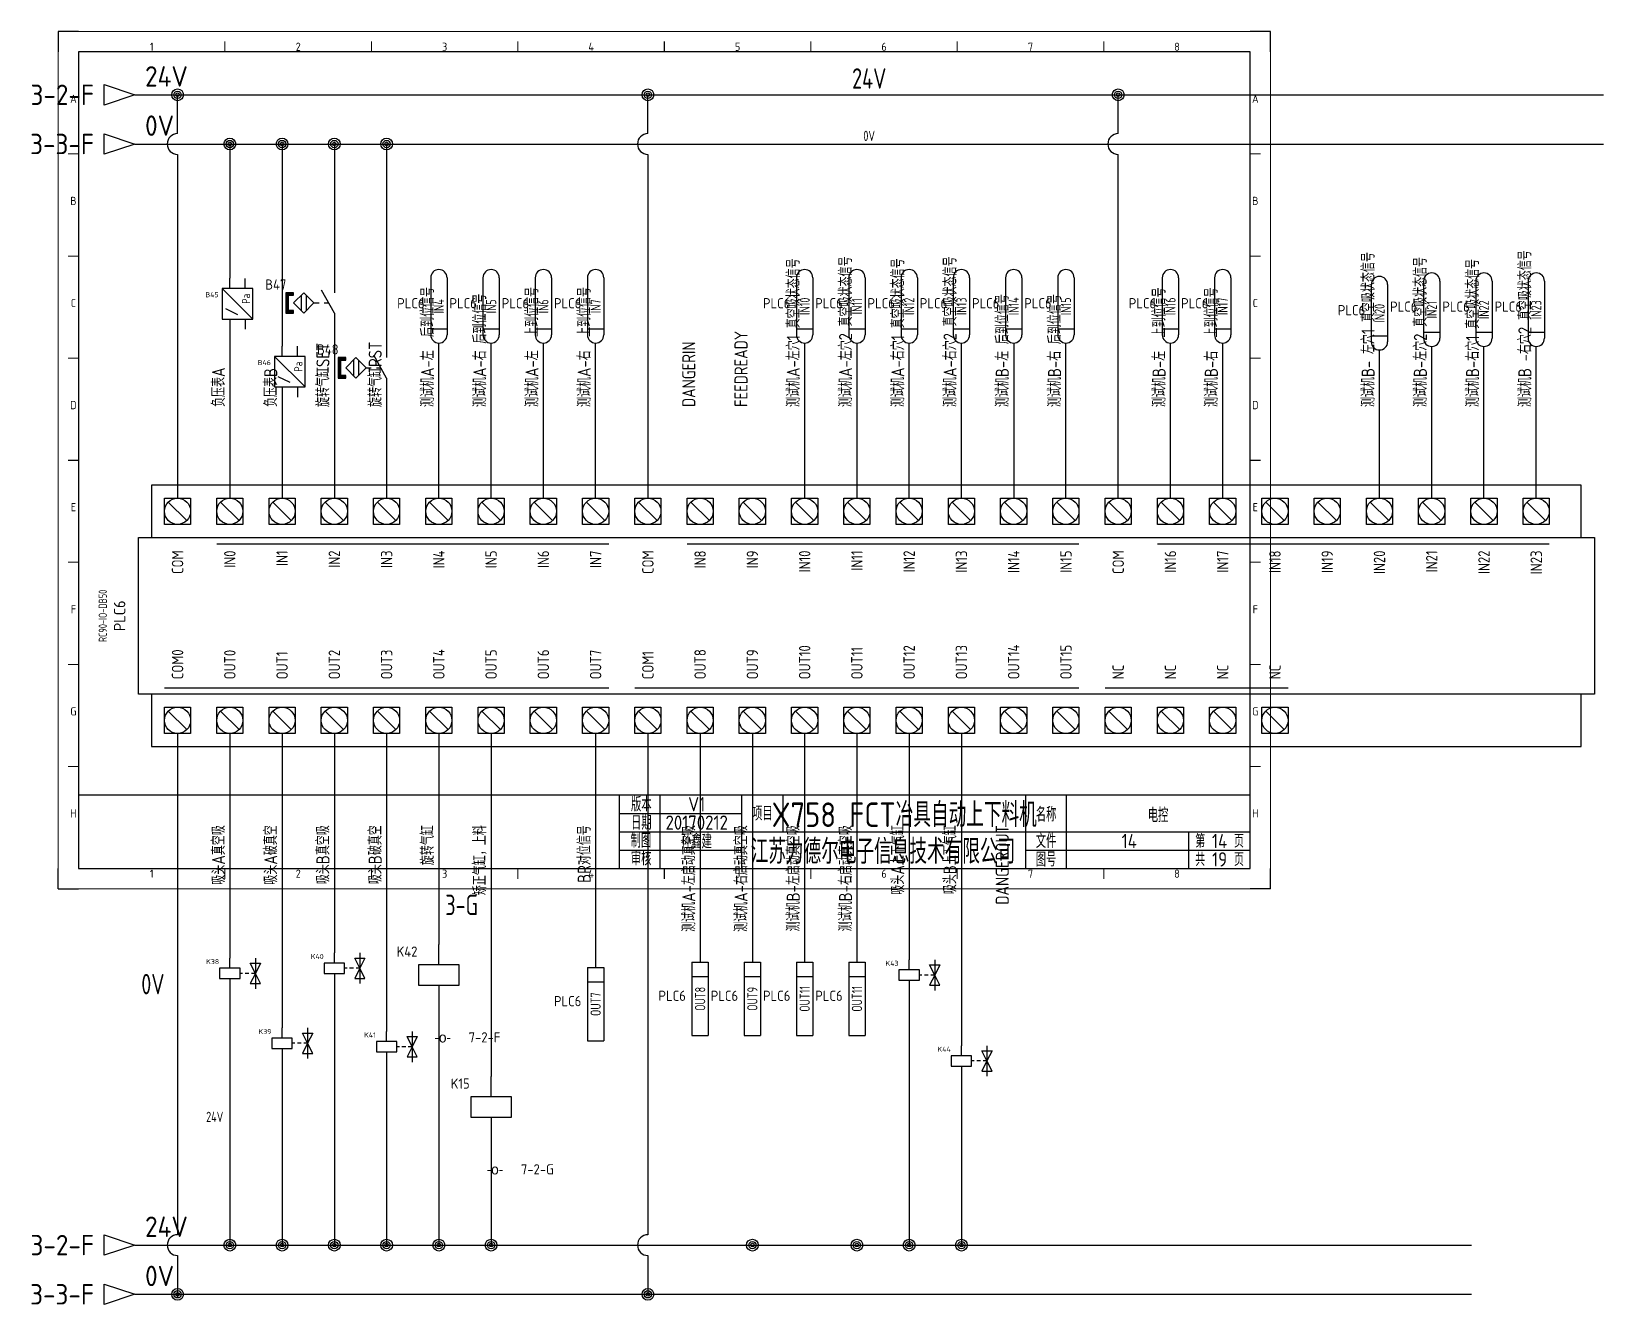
# Model space of a CAD drawing. Header units: millimetres. Extents: x 2023 to 2408, y 1286 to 1597.
import ezdxf
from ezdxf.enums import TextEntityAlignment as Align

# ---------------------------------------------------------------- set-up
doc = ezdxf.new("R2010")
doc.units = ezdxf.units.MM
for name, color, linetype in [('AE_BOR', 1, 'Continuous'), ('DESC', 150, 'Continuous'), ('SYMS', 7, 'Continuous'), ('TAGS', 150, 'Continuous'), ('TERMS', 123, 'Continuous'), ('WIRENO', 72, 'Continuous'), ('WIREREF_DEST', 52, 'Continuous'), ('WIRES', 7, 'Continuous'), ('XREF', 7, 'Continuous'), ('图框_标题栏属性', 1, 'Continuous'), ('图框_标题栏文字', 6, 'Continuous')]:
    doc.layers.add(name, color=color, linetype=linetype)
doc.styles.add('ACGBTS', font='ISOCP.SHX')
doc.styles.get("Standard").update_dxf_attribs({"font": 'arial.ttf'})
doc.styles.add('WD_IEC', font='ISOCP2.shx', dxfattribs={"height": 4, "bigfont": 'gbcbig.shx'})
doc.styles.add('工程字', font='gbenor.shx', dxfattribs={"bigfont": 'gbcbig.shx'})

msp = doc.modelspace()

# ---------------------------------------------------------------- texts
at = {"layer": 'XREF', "char_height": 2.5, "attachment_point": 1, "style": 'WD_IEC'}
for s, insert in [('\\W1;{\\Fmonotxt.shx|c0;\\H0.67x;  }{\\Facaderef.shx|c0;-o-} {\\Fmonotxt.shx|c0;\\H0.67x; } 7-2-F', (2118.55, 1352.34)), ('\\W1;{\\Fmonotxt.shx|c0;\\H0.67x;  }{\\Facaderef.shx|c0;-o-} {\\Fmonotxt.shx|c0;\\H0.67x; } 7-2-G', (2131.35, 1320.02))]:
    msp.add_mtext(s, dxfattribs=dict(at, insert=insert))

# ---------------------------------------------------------------- blocks, each defined once
blk = doc.blocks.new('Border')
for p, q in [((584, 410), (10, 410)), ((10, 410), (10, 10)), ((584, 10), (584, 410)), ((10, 10), (584, 10))]:
    blk.add_line(p, q)
at = {"layer": 'AE_BOR', "color": 1, "lineweight": 30}
for p, q in [((10, 420), (0, 420)), ((0, 420), (0, 410)), ((594, 420), (584, 420)), ((594, 410), (594, 420)), ((297, 410), (297, 415)), ((5, 210), (10, 210)), ((584, 210), (589, 210)), ((0, 0), (0, 10)), ((297, 5), (297, 10)), ((594, 0), (594, 10)), ((0, 0), (10, 0)), ((594, 0), (584, 0))]:
    blk.add_line(p, q, dxfattribs=at)
at = {"layer": 'AE_BOR', "color": 1, "lineweight": 15}
for p, q in [((0, 420), (594, 420)), ((0, 0), (0, 420)), ((594, 420), (594, 0)), ((81.75, 410), (81.75, 415)), ((153.5, 410), (153.5, 415)), ((225.25, 410), (225.25, 415)), ((368.75, 410), (368.75, 415)), ((440.5, 410), (440.5, 415)), ((512.25, 410), (512.25, 415)), ((10, 360), (5, 360)), ((589, 360), (584, 360)), ((10, 310), (5, 310)), ((589, 310), (584, 310)), ((10, 260), (5, 260)), ((589, 260), (584, 260)), ((10, 160), (5, 160)), ((589, 160), (584, 160)), ((10, 110), (5, 110)), ((589, 110), (584, 110)), ((10, 60), (5, 60)), ((589, 60), (584, 60)), ((81.75, 5), (81.75, 10)), ((153.5, 5), (153.5, 10)), ((225.25, 5), (225.25, 10)), ((368.75, 5), (368.75, 10)), ((440.5, 5), (440.5, 10)), ((512.25, 5), (512.25, 10)), ((594, 0), (0, 0))]:
    blk.add_line(p, q, dxfattribs=at)
at = {"layer": 'AE_BOR', "color": 1, "lineweight": 15, "style": 'ACGBTS'}
for s, p in [('1', (45.875, 412.5)), ('2', (117.625, 412.5)), ('3', (189.375, 412.5)), ('4', (261.125, 412.5)), ('5', (332.875, 412.5)), ('6', (404.625, 412.5)), ('7', (476.375, 412.5)), ('8', (548.125, 412.5)), ('A', (7.5, 387)), ('A', (586.5, 387)), ('B', (7.5, 337)), ('B', (586.5, 337)), ('C', (7.5, 287)), ('C', (586.5, 287)), ('D', (7.5, 237)), ('D', (586.5, 237)), ('E', (7.5, 187)), ('E', (586.5, 187)), ('F', (7.5, 137)), ('F', (586.5, 137)), ('G', (7.5, 87)), ('G', (586.5, 87)), ('H', (7.5, 37)), ('H', (586.5, 37)), ('1', (45.875, 7.5)), ('2', (117.625, 7.5)), ('3', (189.375, 7.5)), ('4', (261.125, 7.5)), ('5', (332.875, 7.5)), ('6', (404.625, 7.5)), ('7', (476.375, 7.5)), ('8', (548.125, 7.5))]:
    blk.add_text(s, height=4, dxfattribs=at).set_placement(p, align=Align.MIDDLE)
blk = doc.blocks.new('LdrDkA4')
for p, q in [((132.5, 0), (132.5, 18)), ((142.5, 0), (142.5, 18)), ((162.5, 0), (162.5, 18)), ((162.5, 0), (162.5, 18)), ((162.5, 0), (162.5, 18)), ((172.5, 18), (172.5, 13.5)), ((232, 0), (232, 18)), ((242, 0), (242, 18)), ((132.5, 13.5), (162.5, 13.5)), ((172.5, 13.5), (172.5, 9)), ((132.5, 9), (162.99, 9)), ((162.5, 9), (287, 9)), ((272, 0), (272, 9)), ((132.5, 4.5), (162.5, 4.5)), ((232, 4.5), (287, 4.5)), ((142.5, 2.09), (142.5, 2.09)), ((142.5, 2.09), (142.5, 2.09))]:
    blk.add_line(p, q)
blk.add_lwpolyline([(132.5, 18), (0, 18), (0, 0), (132.5, 0)], close=True)
blk.add_lwpolyline([(132.5, 0), (287, 0), (287, 18), (132.5, 18)])
at = {"flags": 9}
blk.add_attdef('WD_TB', (0, 0), '', height=2.5, dxfattribs=at)
at = {"layer": '图框_标题栏属性', "style": '工程字'}
for tag, height, p in [('版本', 3.5, (151.42, 15.75)), ('项目', 6, (202.25, 13.5)), ('日期', 3.5, (151.42, 11.25)), ('名称', 3.5, (264.42, 13.27)), ('制图', 3.5, (151.34, 6.85)), ('公司名称', 6, (197.03, 4.5)), ('文件', 3.5, (257.37, 6.75)), ('页数', 3.5, (279.5, 6.75)), ('审核', 3.5, (151.65, 2.36)), ('图号', 3.5, (257.37, 2.25)), ('总数', 3.5, (279.5, 2.25))]:
    blk.add_attdef(tag, text='', height=height, dxfattribs=at).set_placement(p, align=Align.MIDDLE)
at = {"layer": '图框_标题栏文字', "style": '工程字'}
for s, height, p in [('版本', 3.5, (137.85, 15.75)), ('项目', 3.5, (167.5, 13.5)), ('日期', 3.5, (137.85, 11.25)), ('名称', 3.5, (237, 13.27)), ('制图', 3.5, (137.75, 6.85)), ('文件', 3.5, (237, 6.75)), ('第    页', 3.25, (279.5, 6.75)), ('审核', 3.5, (137.81, 2.51)), ('图号', 3.5, (237, 2.25)), ('共    页', 3.25, (279.5, 2.25))]:
    blk.add_text(s, height=height, dxfattribs=at).set_placement(p, align=Align.MIDDLE_CENTER)
blk = doc.blocks.new('HA1D3')
blk.add_lwpolyline([(0, 0), (-3.75, -1.25), (-3.75, 1.25)], close=True)
at = {"style": 'WD_IEC', "flags": 1}
blk.add_attdef('SIGCODE', text='', height=1, dxfattribs=at).set_placement((-2.5, 1.8), align=Align.RIGHT)
at = {"style": 'WD_IEC'}
for tag, p, height, flags in [('WIRENO', (1.25, 1), 2.5, 8), ('X1TERM01', (0, 0), 0.32, 1)]:
    blk.add_attdef(tag, p, '', height=height, dxfattribs=dict(at, flags=flags))
blk.add_attdef('XREF', text='', height=2.5, dxfattribs=at).set_placement((-5, 0), align=Align.MIDDLE_RIGHT)
blk.add_attdef('DESC1', text='', height=2.5, dxfattribs=at).set_placement((1.25, -1), align=Align.TOP_LEFT)
blk = doc.blocks.new('WD_WNH')
at = {"linetype": 'Continuous', "style": 'WD_IEC', "width": 0.8}
blk.add_attdef('WIRENO', text='', height=2.5, dxfattribs=at).set_placement((0, 0.75), align=Align.CENTER)
at = {"style": 'WD_IEC', "flags": 1}
for tag, p in [('W08USER', (0, 0.375)), ('W04USER', (0, 0.875)), ('W05USER', (0, 0.75)), ('W09USER', (0, 0.25)), ('W03USER', (0, 1)), ('W06USER', (0, 0.625)), ('W07USER', (0, 0.5)), ('W02USER', (0, 1.125)), ('W01USER', (0, 1.25)), ('W10USER', (0, 0.125))]:
    blk.add_attdef(tag, text='', height=0.08, dxfattribs=at).set_placement(p, align=Align.CENTER)
blk = doc.blocks.new('WDDOT')
for radius in [0.72, 0.449, 0.223]:
    blk.add_circle((0, 0), radius)
blk = doc.blocks.new('PLCIO_EPSONRC90IO1')
for p, q in [((-187.84, 39.19), (-187.84, 23.19)), ((249.96, 39.19), (-187.84, 39.19)), ((249.96, 23.19), (249.96, 39.19)), ((-183.84, 27.19), (-183.84, 35.19)), ((-183.84, 35.19), (-175.84, 35.19)), ((-182.67, 34.02), (-177.01, 28.36)), ((-175.84, 35.19), (-175.84, 27.19)), ((-167.84, 27.19), (-167.84, 35.19)), ((-167.84, 35.19), (-159.84, 35.19)), ((-166.67, 34.02), (-161.01, 28.36)), ((-159.84, 35.19), (-159.84, 27.19)), ((-151.84, 27.19), (-151.84, 35.19)), ((-151.84, 35.19), (-143.84, 35.19)), ((-150.67, 34.02), (-145.01, 28.36)), ((-143.84, 35.19), (-143.84, 27.19)), ((-135.84, 27.19), (-135.84, 35.19)), ((-135.84, 35.19), (-127.84, 35.19)), ((-134.67, 34.02), (-129.01, 28.36)), ((-127.84, 35.19), (-127.84, 27.19)), ((-119.84, 27.19), (-119.84, 35.19)), ((-119.84, 35.19), (-111.84, 35.19)), ((-118.67, 34.02), (-113.01, 28.36)), ((-111.84, 35.19), (-111.84, 27.19)), ((-103.84, 27.19), (-103.84, 35.19)), ((-103.84, 35.19), (-95.84, 35.19)), ((-102.67, 34.02), (-97.01, 28.36)), ((-95.84, 35.19), (-95.84, 27.19)), ((-87.84, 27.19), (-87.84, 35.19)), ((-87.84, 35.19), (-79.84, 35.19)), ((-86.67, 34.02), (-81.01, 28.36)), ((-79.84, 35.19), (-79.84, 27.19)), ((-71.84, 27.19), (-71.84, 35.19)), ((-71.84, 35.19), (-63.84, 35.19)), ((-70.67, 34.02), (-65.01, 28.36)), ((-63.84, 35.19), (-63.84, 27.19)), ((-55.84, 27.19), (-55.84, 35.19)), ((-55.84, 35.19), (-47.84, 35.19)), ((-54.67, 34.02), (-49.01, 28.36)), ((-47.84, 35.19), (-47.84, 27.19)), ((-39.84, 27.19), (-39.84, 35.19)), ((-39.84, 35.19), (-31.84, 35.19)), ((-38.67, 34.02), (-33.01, 28.36)), ((-31.84, 35.19), (-31.84, 27.19)), ((-23.84, 27.19), (-23.84, 35.19)), ((-23.84, 35.19), (-15.84, 35.19)), ((-22.67, 34.02), (-17.01, 28.36)), ((-15.84, 35.19), (-15.84, 27.19)), ((-7.84, 27.19), (-7.84, 35.19)), ((-7.84, 35.19), (0.16, 35.19)), ((-6.67, 34.02), (-1.01, 28.36)), ((0.16, 35.19), (0.16, 27.19)), ((8.16, 27.19), (8.16, 35.19)), ((8.16, 35.19), (16.16, 35.19)), ((9.33, 34.02), (14.99, 28.36)), ((16.16, 35.19), (16.16, 27.19)), ((24.16, 27.19), (24.16, 35.19)), ((24.16, 35.19), (32.16, 35.19)), ((25.33, 34.02), (30.99, 28.36)), ((32.16, 35.19), (32.16, 27.19)), ((40.16, 27.19), (40.16, 35.19)), ((40.16, 35.19), (48.16, 35.19)), ((41.33, 34.02), (46.99, 28.36)), ((48.16, 35.19), (48.16, 27.19)), ((56.16, 27.19), (56.16, 35.19)), ((56.16, 35.19), (64.16, 35.19)), ((57.33, 34.02), (62.99, 28.36)), ((64.16, 35.19), (64.16, 27.19)), ((72.16, 27.19), (72.16, 35.19)), ((72.16, 35.19), (80.16, 35.19)), ((73.33, 34.02), (78.99, 28.36)), ((80.16, 35.19), (80.16, 27.19)), ((88.16, 27.19), (88.16, 35.19)), ((88.16, 35.19), (96.16, 35.19)), ((89.33, 34.02), (94.99, 28.36)), ((96.16, 35.19), (96.16, 27.19)), ((104.16, 27.19), (104.16, 35.19)), ((104.16, 35.19), (112.16, 35.19)), ((105.33, 34.02), (110.99, 28.36)), ((112.16, 35.19), (112.16, 27.19)), ((120.16, 27.19), (120.16, 35.19)), ((120.16, 35.19), (128.16, 35.19)), ((121.33, 34.02), (126.99, 28.36)), ((128.16, 35.19), (128.16, 27.19)), ((136.16, 27.19), (136.16, 35.19)), ((136.16, 35.19), (144.16, 35.19)), ((137.33, 34.02), (142.99, 28.36)), ((144.16, 35.19), (144.16, 27.19)), ((152.16, 27.19), (152.16, 35.19)), ((152.16, 35.19), (160.16, 35.19)), ((153.33, 34.02), (158.99, 28.36)), ((160.16, 35.19), (160.16, 27.19)), ((168.16, 27.19), (168.16, 35.19)), ((168.16, 35.19), (176.16, 35.19)), ((169.33, 34.02), (174.99, 28.36)), ((176.16, 35.19), (176.16, 27.19)), ((184.16, 27.19), (184.16, 35.19)), ((184.16, 35.19), (192.16, 35.19)), ((185.33, 34.02), (190.99, 28.36)), ((192.16, 35.19), (192.16, 27.19)), ((200.16, 27.19), (200.16, 35.19)), ((200.16, 35.19), (208.16, 35.19)), ((201.33, 34.02), (206.99, 28.36)), ((208.16, 35.19), (208.16, 27.19)), ((216.16, 27.19), (216.16, 35.19)), ((216.16, 35.19), (224.16, 35.19)), ((217.33, 34.02), (222.99, 28.36)), ((224.16, 35.19), (224.16, 27.19)), ((232.16, 27.19), (232.16, 35.19)), ((232.16, 35.19), (240.16, 35.19)), ((233.33, 34.02), (238.99, 28.36)), ((240.16, 35.19), (240.16, 27.19)), ((-175.84, 27.19), (-183.84, 27.19)), ((-159.84, 27.19), (-167.84, 27.19)), ((-143.84, 27.19), (-151.84, 27.19)), ((-127.84, 27.19), (-135.84, 27.19)), ((-111.84, 27.19), (-119.84, 27.19)), ((-95.84, 27.19), (-103.84, 27.19)), ((-79.84, 27.19), (-87.84, 27.19)), ((-63.84, 27.19), (-71.84, 27.19)), ((-47.84, 27.19), (-55.84, 27.19)), ((-31.84, 27.19), (-39.84, 27.19)), ((-15.84, 27.19), (-23.84, 27.19)), ((0.16, 27.19), (-7.84, 27.19)), ((16.16, 27.19), (8.16, 27.19)), ((32.16, 27.19), (24.16, 27.19)), ((48.16, 27.19), (40.16, 27.19)), ((64.16, 27.19), (56.16, 27.19)), ((80.16, 27.19), (72.16, 27.19)), ((96.16, 27.19), (88.16, 27.19)), ((112.16, 27.19), (104.16, 27.19)), ((128.16, 27.19), (120.16, 27.19)), ((144.16, 27.19), (136.16, 27.19)), ((160.16, 27.19), (152.16, 27.19)), ((176.16, 27.19), (168.16, 27.19)), ((192.16, 27.19), (184.16, 27.19)), ((208.16, 27.19), (200.16, 27.19)), ((224.16, 27.19), (216.16, 27.19)), ((240.16, 27.19), (232.16, 27.19)), ((-191.84, -24.81), (-191.84, 23.19)), ((-191.84, 23.19), (253.96, 23.19)), ((-167.84, 21.19), (-47.84, 21.19)), ((-23.84, 21.19), (96.16, 21.19)), ((120.16, 21.19), (240.16, 21.19)), ((253.96, 23.19), (253.96, -24.81)), ((-183.84, -22.81), (-47.84, -22.81)), ((-39.84, -22.81), (96.16, -22.81)), ((104.16, -22.81), (160.16, -22.81)), ((-187.84, -24.81), (-191.84, -24.81)), ((-187.84, -24.81), (-187.84, -40.81)), ((52.16, -24.81), (-187.84, -24.81)), ((-183.84, -28.81), (-175.84, -28.81)), ((-183.84, -36.81), (-183.84, -28.81)), ((-175.84, -28.81), (-175.84, -36.81)), ((-167.84, -28.81), (-159.84, -28.81)), ((-167.84, -28.81), (-159.84, -28.81)), ((-167.84, -36.81), (-167.84, -28.81)), ((-167.84, -36.81), (-167.84, -28.81)), ((-159.84, -28.81), (-159.84, -36.81)), ((-159.84, -28.81), (-159.84, -36.81)), ((-151.84, -28.81), (-143.84, -28.81)), ((-151.84, -28.81), (-143.84, -28.81)), ((-151.84, -36.81), (-151.84, -28.81)), ((-151.84, -36.81), (-151.84, -28.81)), ((-143.84, -28.81), (-143.84, -36.81)), ((-143.84, -28.81), (-143.84, -36.81)), ((-135.84, -28.81), (-127.84, -28.81)), ((-135.84, -28.81), (-127.84, -28.81)), ((-135.84, -36.81), (-135.84, -28.81)), ((-135.84, -36.81), (-135.84, -28.81)), ((-127.84, -28.81), (-127.84, -36.81)), ((-127.84, -28.81), (-127.84, -36.81)), ((-119.84, -28.81), (-111.84, -28.81)), ((-119.84, -28.81), (-111.84, -28.81)), ((-119.84, -36.81), (-119.84, -28.81)), ((-119.84, -36.81), (-119.84, -28.81)), ((-111.84, -28.81), (-111.84, -36.81)), ((-111.84, -28.81), (-111.84, -36.81)), ((-103.84, -28.81), (-95.84, -28.81)), ((-103.84, -28.81), (-95.84, -28.81)), ((-103.84, -36.81), (-103.84, -28.81)), ((-103.84, -36.81), (-103.84, -28.81)), ((-95.84, -28.81), (-95.84, -36.81)), ((-95.84, -28.81), (-95.84, -36.81)), ((-87.84, -28.81), (-79.84, -28.81)), ((-87.84, -28.81), (-79.84, -28.81)), ((-87.84, -36.81), (-87.84, -28.81)), ((-87.84, -36.81), (-87.84, -28.81)), ((-79.84, -28.81), (-79.84, -36.81)), ((-79.84, -28.81), (-79.84, -36.81)), ((-71.84, -28.81), (-63.84, -28.81)), ((-71.84, -28.81), (-63.84, -28.81)), ((-71.84, -36.81), (-71.84, -28.81)), ((-71.84, -36.81), (-71.84, -28.81)), ((-63.84, -28.81), (-63.84, -36.81)), ((-63.84, -28.81), (-63.84, -36.81)), ((-55.84, -28.81), (-47.84, -28.81)), ((-55.84, -28.81), (-47.84, -28.81)), ((-55.84, -36.81), (-55.84, -28.81)), ((-55.84, -36.81), (-55.84, -28.81)), ((-47.84, -28.81), (-47.84, -36.81)), ((-47.84, -28.81), (-47.84, -36.81)), ((-39.84, -28.81), (-31.84, -28.81)), ((-39.84, -28.81), (-31.84, -28.81)), ((-39.84, -36.81), (-39.84, -28.81)), ((-39.84, -36.81), (-39.84, -28.81)), ((-31.84, -28.81), (-31.84, -36.81)), ((-31.84, -28.81), (-31.84, -36.81)), ((-23.84, -28.81), (-15.84, -28.81)), ((-23.84, -28.81), (-15.84, -28.81)), ((-23.84, -36.81), (-23.84, -28.81)), ((-23.84, -36.81), (-23.84, -28.81)), ((-15.84, -28.81), (-15.84, -36.81)), ((-15.84, -28.81), (-15.84, -36.81)), ((-7.84, -28.81), (0.16, -28.81)), ((-7.84, -28.81), (0.16, -28.81)), ((-7.84, -36.81), (-7.84, -28.81)), ((-7.84, -36.81), (-7.84, -28.81)), ((0.16, -28.81), (0.16, -36.81)), ((0.16, -28.81), (0.16, -36.81)), ((8.16, -28.81), (16.16, -28.81)), ((8.16, -28.81), (16.16, -28.81)), ((8.16, -36.81), (8.16, -28.81)), ((8.16, -36.81), (8.16, -28.81)), ((16.16, -28.81), (16.16, -36.81)), ((16.16, -28.81), (16.16, -36.81)), ((24.16, -28.81), (32.16, -28.81)), ((24.16, -28.81), (32.16, -28.81)), ((24.16, -36.81), (24.16, -28.81)), ((24.16, -36.81), (24.16, -28.81)), ((32.16, -28.81), (32.16, -36.81)), ((32.16, -28.81), (32.16, -36.81)), ((40.16, -36.81), (40.16, -28.81)), ((40.16, -36.81), (40.16, -28.81)), ((40.16, -28.81), (48.16, -28.81)), ((40.16, -28.81), (48.16, -28.81)), ((48.16, -28.81), (48.16, -36.81)), ((48.16, -28.81), (48.16, -36.81)), ((253.96, -24.81), (52.16, -24.81)), ((56.16, -28.81), (64.16, -28.81)), ((56.16, -28.81), (64.16, -28.81)), ((56.16, -36.81), (56.16, -28.81)), ((56.16, -36.81), (56.16, -28.81)), ((64.16, -28.81), (64.16, -36.81)), ((64.16, -28.81), (64.16, -36.81)), ((72.16, -28.81), (80.16, -28.81)), ((72.16, -28.81), (80.16, -28.81)), ((72.16, -36.81), (72.16, -28.81)), ((72.16, -36.81), (72.16, -28.81)), ((80.16, -28.81), (80.16, -36.81)), ((80.16, -28.81), (80.16, -36.81)), ((88.16, -28.81), (96.16, -28.81)), ((88.16, -28.81), (96.16, -28.81)), ((88.16, -36.81), (88.16, -28.81)), ((88.16, -36.81), (88.16, -28.81)), ((96.16, -28.81), (96.16, -36.81)), ((96.16, -28.81), (96.16, -36.81)), ((104.16, -36.81), (104.16, -28.81)), ((104.16, -36.81), (104.16, -28.81)), ((104.16, -28.81), (112.16, -28.81)), ((104.16, -28.81), (112.16, -28.81)), ((112.16, -28.81), (112.16, -36.81)), ((112.16, -28.81), (112.16, -36.81)), ((120.16, -28.81), (128.16, -28.81)), ((120.16, -28.81), (128.16, -28.81)), ((120.16, -36.81), (120.16, -28.81)), ((120.16, -36.81), (120.16, -28.81)), ((128.16, -28.81), (128.16, -36.81)), ((128.16, -28.81), (128.16, -36.81)), ((136.16, -28.81), (144.16, -28.81)), ((136.16, -28.81), (144.16, -28.81)), ((136.16, -36.81), (136.16, -28.81)), ((136.16, -36.81), (136.16, -28.81)), ((144.16, -28.81), (144.16, -36.81)), ((144.16, -28.81), (144.16, -36.81)), ((152.16, -28.81), (160.16, -28.81)), ((152.16, -28.81), (160.16, -28.81)), ((152.16, -36.81), (152.16, -28.81)), ((152.16, -36.81), (152.16, -28.81)), ((160.16, -28.81), (160.16, -36.81)), ((160.16, -28.81), (160.16, -36.81)), ((249.96, -40.81), (249.96, -24.81)), ((-182.67, -29.98), (-177.01, -35.64)), ((-166.67, -29.98), (-161.01, -35.64)), ((-150.67, -29.98), (-145.01, -35.64)), ((-134.67, -29.98), (-129.01, -35.64)), ((-118.67, -29.98), (-113.01, -35.64)), ((-102.67, -29.98), (-97.01, -35.64)), ((-86.67, -29.98), (-81.01, -35.64)), ((-70.67, -29.98), (-65.01, -35.64)), ((-54.67, -29.98), (-49.01, -35.64)), ((-38.67, -29.98), (-33.01, -35.64)), ((-22.67, -29.98), (-17.01, -35.64)), ((-6.67, -29.98), (-1.01, -35.64)), ((9.33, -29.98), (14.99, -35.64)), ((25.33, -29.98), (30.99, -35.64)), ((41.33, -29.98), (46.99, -35.64)), ((57.33, -29.98), (62.99, -35.64)), ((73.33, -29.98), (78.99, -35.64)), ((89.33, -29.98), (94.99, -35.64)), ((105.33, -29.98), (110.99, -35.64)), ((121.33, -29.98), (126.99, -35.64)), ((137.33, -29.98), (142.99, -35.64)), ((153.33, -29.98), (158.99, -35.64)), ((-175.84, -36.81), (-183.84, -36.81)), ((-159.84, -36.81), (-167.84, -36.81)), ((-159.84, -36.81), (-167.84, -36.81)), ((-143.84, -36.81), (-151.84, -36.81)), ((-143.84, -36.81), (-151.84, -36.81)), ((-127.84, -36.81), (-135.84, -36.81)), ((-127.84, -36.81), (-135.84, -36.81)), ((-111.84, -36.81), (-119.84, -36.81)), ((-111.84, -36.81), (-119.84, -36.81)), ((-95.84, -36.81), (-103.84, -36.81)), ((-95.84, -36.81), (-103.84, -36.81)), ((-79.84, -36.81), (-87.84, -36.81)), ((-79.84, -36.81), (-87.84, -36.81)), ((-63.84, -36.81), (-71.84, -36.81)), ((-63.84, -36.81), (-71.84, -36.81)), ((-47.84, -36.81), (-55.84, -36.81)), ((-47.84, -36.81), (-55.84, -36.81)), ((-31.84, -36.81), (-39.84, -36.81)), ((-31.84, -36.81), (-39.84, -36.81)), ((-15.84, -36.81), (-23.84, -36.81)), ((-15.84, -36.81), (-23.84, -36.81)), ((0.16, -36.81), (-7.84, -36.81)), ((0.16, -36.81), (-7.84, -36.81)), ((16.16, -36.81), (8.16, -36.81)), ((16.16, -36.81), (8.16, -36.81)), ((32.16, -36.81), (24.16, -36.81)), ((32.16, -36.81), (24.16, -36.81)), ((48.16, -36.81), (40.16, -36.81)), ((48.16, -36.81), (40.16, -36.81)), ((64.16, -36.81), (56.16, -36.81)), ((64.16, -36.81), (56.16, -36.81)), ((80.16, -36.81), (72.16, -36.81)), ((80.16, -36.81), (72.16, -36.81)), ((96.16, -36.81), (88.16, -36.81)), ((96.16, -36.81), (88.16, -36.81)), ((112.16, -36.81), (104.16, -36.81)), ((112.16, -36.81), (104.16, -36.81)), ((128.16, -36.81), (120.16, -36.81)), ((128.16, -36.81), (120.16, -36.81)), ((144.16, -36.81), (136.16, -36.81)), ((144.16, -36.81), (136.16, -36.81)), ((160.16, -36.81), (152.16, -36.81)), ((160.16, -36.81), (152.16, -36.81)), ((-187.84, -40.81), (249.96, -40.81))]:
    blk.add_line(p, q)
for centre in [(-179.84, 31.19), (-163.84, 31.19), (-147.84, 31.19), (-131.84, 31.19), (-115.84, 31.19), (-99.84, 31.19), (-83.84, 31.19), (-67.84, 31.19), (-51.84, 31.19), (-35.84, 31.19), (-19.84, 31.19), (-3.84, 31.19), (12.16, 31.19), (28.16, 31.19), (44.16, 31.19), (60.16, 31.19), (76.16, 31.19), (92.16, 31.19), (108.16, 31.19), (124.16, 31.19), (140.16, 31.19), (156.16, 31.19), (172.16, 31.19), (188.16, 31.19), (204.16, 31.19), (220.16, 31.19), (236.16, 31.19), (-179.84, -32.81), (-163.84, -32.81), (-147.84, -32.81), (-131.84, -32.81), (-115.84, -32.81), (-99.84, -32.81), (-83.84, -32.81), (-67.84, -32.81), (-51.84, -32.81), (-35.84, -32.81), (-19.84, -32.81), (-3.84, -32.81), (12.16, -32.81), (28.16, -32.81), (44.16, -32.81), (60.16, -32.81), (76.16, -32.81), (92.16, -32.81), (108.16, -32.81), (124.16, -32.81), (140.16, -32.81), (156.16, -32.81)]:
    blk.add_circle(centre, 4)
at = {"style": 'WD_IEC'}
for tag, p, width in [('DESCA47', (-165.33, 63.11), 0.9), ('DESCB47', (-158.34, 63.11), 0.9), ('DESCA48', (-149.33, 63.11), 0.9), ('DESCB48', (-142.34, 63.11), 0.9), ('DESCA49', (-133.33, 63.11), 0.9), ('DESCB49', (-126.34, 63.11), 0.9), ('DESCA50', (-117.33, 63.11), 0.9), ('DESCB50', (-110.34, 63.11), 0.9), ('DESCA51', (-101.33, 63.11), 0.9), ('DESCB51', (-94.34, 63.11), 0.9), ('DESCA52', (-85.33, 63.11), 0.9), ('DESCB52', (-78.34, 63.11), 0.9), ('DESCA53', (-69.33, 63.11), 0.9), ('DESCB53', (-62.34, 63.11), 0.9), ('DESCA54', (-53.33, 63.11), 0.9), ('DESCB54', (-46.34, 63.11), 0.9), ('DESCA56', (-21.33, 63.11), 0.9), ('DESCB56', (-14.34, 63.11), 0.9), ('DESCA57', (-5.33, 63.11), 0.9), ('DESCB57', (1.66, 63.11), 0.9), ('DESCA58', (10.67, 63.11), 0.9), ('DESCB58', (17.66, 63.11), 0.9), ('DESCA59', (26.67, 63.11), 0.9), ('DESCB59', (33.66, 63.11), 0.9), ('DESCA60', (42.67, 63.11), 0.9), ('DESCB60', (49.66, 63.11), 0.9), ('DESCA61', (58.67, 63.11), 0.9), ('DESCB61', (65.66, 63.11), 0.9), ('DESCA62', (74.67, 63.11), 0.9), ('DESCB62', (81.66, 63.11), 0.9), ('DESCA63', (90.67, 63.11), 0.9), ('DESCB63', (97.66, 63.11), 0.9), ('DESCA65', (122.67, 63.11), 0.9), ('DESCB65', (129.66, 63.11), 0.9), ('DESCA66', (138.67, 63.11), 0.9), ('DESCB66', (145.66, 63.11), 0.9), ('DESCA67', (154.67, 63.11), 0.9), ('DESCB67', (161.66, 63.11), 0.9), ('DESCA68', (170.67, 63.11), 0.9), ('DESCB68', (177.66, 63.11), 0.9), ('DESCA69', (186.67, 63.11), 0.9), ('DESCB69', (193.66, 63.11), 0.9), ('DESCA70', (202.67, 63.11), 0.9), ('DESCB70', (209.66, 63.11), 0.9), ('DESCA71', (218.67, 63.11), 0.9), ('DESCB71', (225.66, 63.11), 0.9), ('DESCA72', (234.67, 63.11), 0.9), ('DESCB72', (241.66, 63.11), 0.9), ('WDTAGALT', (-229.84, -12.81), 0.8)]:
    blk.add_attdef(tag, p, '', height=4, rotation=90, dxfattribs=dict(at, width=width))
at = {"style": 'WD_IEC', "width": 0.9}
for tag, p in [('TERM46', (-177.84, 36.42)), ('TERM47', (-161.84, 36.42)), ('TERM48', (-145.84, 36.42)), ('TERM49', (-129.84, 36.42)), ('TERM50', (-113.84, 36.42)), ('TERM51', (-97.84, 36.42)), ('TERM52', (-81.84, 36.42)), ('TERM53', (-65.84, 36.42)), ('TERM54', (-49.84, 36.42)), ('TERM55', (-33.84, 36.42)), ('TERM56', (-17.84, 36.42)), ('TERM57', (-1.84, 36.42)), ('TERM58', (14.16, 36.42)), ('TERM59', (30.16, 36.42)), ('TERM60', (46.16, 36.42)), ('TERM61', (62.16, 36.42)), ('TERM62', (78.16, 36.42)), ('TERM63', (94.16, 36.42)), ('TERM64', (110.16, 36.42)), ('TERM65', (126.16, 36.42)), ('TERM66', (142.16, 36.42)), ('TERM67', (158.16, 36.42)), ('TERM68', (174.16, 36.42)), ('TERM69', (190.16, 36.42)), ('TERM70', (206.16, 36.42)), ('TERM71', (222.16, 36.42)), ('TERM72', (238.16, 36.42))]:
    blk.add_attdef(tag, text='', height=2.5, rotation=90, dxfattribs=at).set_placement(p, align=Align.TOP_LEFT)
at = {"style": 'WD_IEC', "flags": 1}
for tag, p in [('X2TERM46', (-179.84, 35.19)), ('X2TERM47', (-163.84, 35.19)), ('X2TERM48', (-147.84, 35.19)), ('X2TERM49', (-131.84, 35.19)), ('X2TERM50', (-115.84, 35.19)), ('X2TERM51', (-99.84, 35.19)), ('X2TERM52', (-83.84, 35.19)), ('X2TERM53', (-67.84, 35.19)), ('X2TERM54', (-51.84, 35.19)), ('X2TERM55', (-35.84, 35.19)), ('X2TERM56', (-19.84, 35.19)), ('X2TERM57', (-3.84, 35.19)), ('X2TERM58', (12.16, 35.19)), ('X2TERM59', (28.16, 35.19)), ('X2TERM60', (44.16, 35.19)), ('X2TERM61', (60.16, 35.19)), ('X2TERM62', (76.16, 35.19)), ('X2TERM63', (92.16, 35.19)), ('X2TERM64', (108.16, 35.19)), ('X2TERM65', (124.16, 35.19)), ('X2TERM66', (140.16, 35.19)), ('X2TERM67', (156.16, 35.19)), ('X2TERM68', (172.16, 35.19)), ('X2TERM69', (188.16, 35.19)), ('X2TERM70', (204.16, 35.19)), ('X2TERM71', (220.16, 35.19)), ('X2TERM72', (236.16, 35.19)), ('X8TERM01', (-179.84, -36.81)), ('X8TERM02', (-163.84, -36.81)), ('X8TERM03', (-147.84, -36.81)), ('X8TERM04', (-131.84, -36.81)), ('X8TERM05', (-115.84, -36.81)), ('X8TERM06', (-99.84, -36.81)), ('X8TERM07', (-83.84, -36.81)), ('X8TERM08', (-67.84, -36.81)), ('X8TERM09', (-51.84, -36.81)), ('X8TERM10', (-35.84, -36.81)), ('X8TERM11', (-19.84, -36.81)), ('X8TERM12', (-3.84, -36.81)), ('X8TERM13', (12.16, -36.81)), ('X8TERM14', (28.16, -36.81)), ('X8TERM15', (44.16, -36.81)), ('X8TERM16', (60.16, -36.81)), ('X8TERM17', (76.16, -36.81)), ('X8TERM18', (92.16, -36.81)), ('X8TERM19', (108.16, -36.81)), ('X8TERM20', (124.16, -36.81)), ('X8TERM21', (140.16, -36.81)), ('X8TERM22', (156.16, -36.81))]:
    blk.add_attdef(tag, p, '', height=0.35, rotation=90, dxfattribs=at)
at = {"style": 'WD_IEC', "width": 0.9}
for tag, p in [('TERMDESC46', (-179.84, 19.19)), ('TAGA47', (-163.84, 19.19)), ('TAGA48', (-147.84, 19.19)), ('TAGA49', (-131.84, 19.19)), ('TAGA50', (-115.84, 19.19)), ('TAGA51', (-99.84, 19.19)), ('TAGA52', (-83.84, 19.19)), ('TAGA53', (-67.84, 19.19)), ('TAGA54', (-51.84, 19.19)), ('TERMDESC55', (-35.84, 19.19)), ('TAGA56', (-19.84, 19.19)), ('TAGA57', (-3.84, 19.19)), ('TAGA58', (12.16, 19.19)), ('TAGA59', (28.16, 19.19)), ('TAGA60', (44.16, 19.19)), ('TAGA61', (60.16, 19.19)), ('TAGA62', (76.16, 19.19)), ('TAGA63', (92.16, 19.19)), ('TERMDESC64', (108.16, 19.19)), ('TAGA65', (124.16, 19.19)), ('TAGA66', (140.16, 19.19)), ('TAGA67', (156.16, 19.19)), ('TAGA68', (172.16, 19.19)), ('TAGA69', (188.16, 19.19)), ('TAGA70', (204.16, 19.19)), ('TAGA71', (220.16, 19.19)), ('TAGA72', (236.16, 19.19))]:
    blk.add_attdef(tag, text='', height=3.5, rotation=90, dxfattribs=at).set_placement(p, align=Align.MIDDLE_RIGHT)
at = {"linetype": 'Continuous', "style": 'WD_IEC', "flags": 9}
for tag, p in [('ASSYCODE', (-218.83, 6.55)), ('FAMILY', (-218.05, 6.58))]:
    blk.add_attdef(tag, text='', height=0.32, rotation=90, dxfattribs=at).set_placement(p, align=Align.CENTER)
at = {"style": 'WD_IEC'}
for tag, width, p in [('INST', 0.8, (-226, -0.81)), ('LOC', 0.8, (-222.56, -0.81)), ('MFG', 0.8, (-218.55, -0.81)), ('CAT', 0.9, (-215.05, -0.81)), ('DESC', 0.8, (-201.5, -0.81))]:
    blk.add_attdef(tag, text='', height=2.5, rotation=90, dxfattribs=dict(at, width=width)).set_placement(p, align=Align.CENTER)
for tag, p in [('LINE1', (-210.55, -0.81)), ('LINE2', (-205.55, -0.81)), ('TAG1', (-195.84, -0.81))]:
    blk.add_attdef(tag, text='', height=3.5, rotation=90, dxfattribs=at).set_placement(p, align=Align.CENTER)
at = {"style": 'WD_IEC', "width": 0.9}
for tag, p in [('TERMDESC01', (-179.84, -20.26)), ('TERMDESC10', (-35.84, -20.26)), ('TERMDESC19', (108.16, -20.26)), ('TERMDESC20', (124.16, -20.26)), ('TERMDESC21', (140.16, -20.26)), ('TERMDESC22', (156.16, -20.26)), ('TAGA02', (-163.84, -20.26)), ('TAGA03', (-147.84, -20.26)), ('TAGA04', (-131.84, -20.26)), ('TAGA05', (-115.84, -20.26)), ('TAGA06', (-99.84, -20.26)), ('TAGA07', (-83.84, -20.26)), ('TAGA08', (-67.84, -20.26)), ('TAGA09', (-51.84, -20.26)), ('TAGA11', (-19.84, -20.26)), ('TAGA12', (-3.84, -20.26)), ('TAGA13', (12.16, -20.26)), ('TAGA14', (28.16, -20.26)), ('TAGA15', (44.16, -20.26)), ('TAGA16', (60.16, -20.26)), ('TAGA17', (76.16, -20.26)), ('TAGA18', (92.16, -20.26))]:
    blk.add_attdef(tag, text='', height=3.5, rotation=90, dxfattribs=at).set_placement(p, align=Align.MIDDLE_LEFT)
for tag, p in [('TERM01', (-177.84, -37.72)), ('TERM02', (-161.84, -37.86)), ('TERM03', (-145.84, -37.86)), ('TERM04', (-129.84, -37.86)), ('TERM05', (-113.84, -37.86)), ('TERM06', (-97.84, -37.86)), ('TERM07', (-81.84, -37.86)), ('TERM08', (-65.84, -37.86)), ('TERM09', (-49.84, -37.86)), ('TERM10', (-33.84, -37.86)), ('TERM11', (-17.84, -37.86)), ('TERM12', (-1.84, -37.86)), ('TERM13', (14.16, -37.86)), ('TERM14', (30.16, -37.86)), ('TERM15', (46.16, -37.86)), ('TERM16', (62.16, -37.86)), ('TERM17', (78.16, -37.86)), ('TERM18', (94.16, -37.86)), ('TERM19', (110.16, -37.86)), ('TERM20', (126.16, -37.86)), ('TERM21', (142.16, -37.86)), ('TERM22', (158.16, -37.86))]:
    blk.add_attdef(tag, text='', height=2.5, rotation=90, dxfattribs=at).set_placement(p, align=Align.TOP_RIGHT)
for tag, p in [('DESCA02', (-165.33, -64.89)), ('DESCB02', (-158.34, -64.89)), ('DESCA03', (-149.33, -64.89)), ('DESCB03', (-142.34, -64.89)), ('DESCA04', (-133.33, -64.89)), ('DESCB04', (-126.34, -64.89)), ('DESCA05', (-117.33, -64.89)), ('DESCB05', (-110.34, -64.89)), ('DESCA06', (-101.33, -64.89)), ('DESCB06', (-94.34, -64.89)), ('DESCA07', (-85.33, -64.89)), ('DESCB07', (-78.34, -64.89)), ('DESCA08', (-69.33, -64.89)), ('DESCB08', (-62.34, -64.89)), ('DESCA09', (-53.33, -64.89)), ('DESCB09', (-46.34, -64.89)), ('DESCA11', (-21.33, -64.89)), ('DESCB11', (-14.34, -64.89)), ('DESCA12', (-5.33, -64.89)), ('DESCB12', (1.66, -64.89)), ('DESCA13', (10.67, -64.89)), ('DESCB13', (17.66, -64.89)), ('DESCA14', (26.67, -64.89)), ('DESCB14', (33.66, -64.89)), ('DESCA15', (42.67, -64.89)), ('DESCB15', (49.66, -64.89)), ('DESCA16', (58.67, -64.89)), ('DESCB16', (65.66, -64.89)), ('DESCA17', (74.67, -64.89)), ('DESCB17', (81.66, -64.89))]:
    blk.add_attdef(tag, text='', height=4, rotation=90, dxfattribs=at).set_placement(p, align=Align.RIGHT)
blk = doc.blocks.new('VIN1B10')
for p, q in [((0, 7.5), (0, 12.5)), ((7.5, 7.46), (7.5, 12.46)), ((3.75, 7.5), (-3.75, 7.5)), ((-3.75, 7.5), (11.25, -7.45)), ((-3.75, 7.46), (-3.75, -7.45)), ((11.25, 7.5), (3.75, 7.5)), ((11.25, -7.45), (11.25, 7.5)), ((-3.75, -7.45), (3.75, -7.45)), ((-2.07, -2.37), (3.75, -5.19)), ((0, -7.45), (0, -12.45)), ((3.75, -7.45), (11.25, -7.45)), ((7.5, -7.45), (7.5, -12.45))]:
    blk.add_line(p, q)
at = {"style": 'WD_IEC', "width": 0.9}
blk.add_text('Pa', height=4, rotation=90, dxfattribs=at).set_placement((9.93, -0.02))
at = {"style": 'WD_IEC'}
for tag, height, p in [('INST', 2.7, (-5.5, 11.96)), ('LOC', 2.7, (-5.5, 7.96)), ('TAG1', 2.5, (-5.5, 3.21)), ('DESC2', 2.7, (-5.5, -9.24)), ('DESC1', 2.7, (-5.5, -5.24)), ('WDTAGALT', 2.5, (-5.44, -16.55)), ('DESC3', 2.7, (-5.5, -13.24))]:
    blk.add_attdef(tag, text='', height=height, dxfattribs=at).set_placement(p, align=Align.RIGHT)
for tag, p in [('TERM01', (-0.64, 12.2)), ('TERM03', (6.86, 12.2))]:
    blk.add_attdef(tag, text='', height=2, rotation=90, dxfattribs=at).set_placement(p, align=Align.RIGHT)
at = {"style": 'WD_IEC', "flags": 1}
for tag, p, height in [('X2TERM01', (0, 12.5), 0.32), ('X2TERM03', (7.5, 12.46), 0.32), ('MFG', (12.06, 6.2), 1.5), ('X4LINK', (-3.8, -0.01), 0.32), ('X1LINK', (11.25, 0.02), 0.32), ('CAT', (12.06, 3.7), 1.5), ('ASSYCODE', (12.24, -4.45), 1), ('FAMILY', (12.24, -5.95), 1), ('CATDESC', (12.24, -7.45), 1), ('X8TERM02', (0, -12.45), 0.32), ('X8TERM04', (7.5, -12.45), 0.32)]:
    blk.add_attdef(tag, p, '', height=height, dxfattribs=at)
at = {"lineweight": 15, "style": 'WD_IEC'}
blk.add_attdef('XREF', text='', height=2.5, dxfattribs=at).set_placement((-5.5, -1.39), align=Align.RIGHT)
at = {"style": 'WD_IEC'}
for tag, p in [('TERM02', (-0.67, -12.99)), ('TERM04', (6.83, -12.99))]:
    blk.add_attdef(tag, p, '', height=2, rotation=90, dxfattribs=at)
blk = doc.blocks.new('VPX11M')
for p, q in [((0, 7.5), (0, 2.5)), ((-8.125, 1.875), (-8.125, -1.875)), ((-6.875, 1.875), (-6.875, -1.875)), ((-5, 0), (-3.75, 0)), ((0, -2.5), (-3.125, 3.125)), ((-2.5, 0), (-1.389, 0)), ((0, -2.5), (0, -7.5))]:
    blk.add_line(p, q)
for points in [[(-11.25, 1.875), (-10, 1.875), (-10, 2.5), (-11.875, 2.5), (-11.875, -2.5), (-10, -2.5), (-10, -1.875), (-11.25, -1.875)], [(-7.5, 2.5), (-5, 0), (-7.5, -2.5), (-10, 0)]]:
    blk.add_lwpolyline(points, close=True)
for points in [[(-11.875, 2.5), (-11.875, 1.875), (-10, 2.5), (-10, 1.875)], [(-11.875, 1.875), (-11.875, -1.875), (-11.25, 1.875), (-11.25, -1.875)], [(-11.875, -1.875), (-11.875, -2.5), (-10, -1.875), (-10, -2.5)]]:
    blk.add_solid(points)
at = {"style": 'WD_IEC'}
for tag, p in [('INST', (-11.75, 10.25)), ('LOC', (-11.75, 6.75)), ('TAG1', (-11.75, 3.25)), ('DESC1', (-11.75, -9.85)), ('DESC2', (-11.75, -13.35)), ('DESC3', (-11.75, -16.85))]:
    blk.add_attdef(tag, text='', height=2.5, dxfattribs=at).set_placement(p, align=Align.RIGHT)
at = {"style": 'WD_IEC', "flags": 1}
for tag, p, height in [('X2TERM01', (0, 7.5), 0.32), ('MFG', (2.75, 6.5), 1.5), ('CAT', (2.75, 4), 1.5), ('X1LINK', (0, 0), 0.32), ('ASSYCODE', (1, -4), 1), ('CONTACT', (1, -2.5), 1), ('COMMON', (2.25, -3.75), 1), ('X8TERM02', (0, -7.5), 0.32), ('FAMILY', (1, -5.5), 1), ('CATDESC', (1, -7), 1)]:
    blk.add_attdef(tag, p, '', height=height, dxfattribs=at)
at = {"style": 'WD_IEC'}
blk.add_attdef('TERM01', text='', height=2, rotation=90, dxfattribs=at).set_placement((-1, 7.5), align=Align.RIGHT)
blk.add_attdef('TERM02', (-1, -7.5), '', height=2, rotation=90, dxfattribs=at)
at = {"lineweight": 15, "style": 'WD_IEC'}
for tag, p in [('XREF', (-11.75, -6)), ('WDTAGALT', (-11.5, -20))]:
    blk.add_attdef(tag, text='', height=2.5, dxfattribs=at).set_placement(p, align=Align.RIGHT)
blk = doc.blocks.new('VSV1')
for p, q in [((0, 2.5), (0, 7.5)), ((6.25, 0), (5, 0)), ((9.38, 0), (7.5, 0)), ((12.5, 0), (10, 5)), ((10, 5), (15, 5)), ((12.5, 0), (10, -5)), ((12.5, 0), (10.62, 0)), ((12.5, 7.5), (12.5, -7.5)), ((15, 5), (12.5, 0)), ((15, -5), (12.5, 0)), ((0, -2.5), (0, -7.5)), ((10, -5), (15, -5))]:
    blk.add_line(p, q)
blk.add_lwpolyline([(-5, 2.5), (-5, -2.5), (5, -2.5), (5, 2.5)], close=True)
at = {"style": 'WD_IEC'}
for tag, p in [('INST', (-5.25, 11.5)), ('LOC', (-5.25, 8)), ('TAG1', (-5.25, 4.5)), ('DESC1', (-5.25, -6.85)), ('DESC3', (-5.25, -13.85)), ('DESC2', (-5.25, -10.35))]:
    blk.add_attdef(tag, text='', height=2.5, dxfattribs=at).set_placement(p, align=Align.RIGHT)
at = {"style": 'WD_IEC', "flags": 1}
for tag, p, height in [('X2TERM01', (0, 7.5), 0.32), ('X4LINK', (-5, 0), 0.32), ('X1LINK', (12.5, 0), 0.32), ('X8TERM02', (0, -7.5), 0.32), ('ASSYCODE', (1, -4), 1), ('FAMILY', (1, -5.5), 1), ('CATDESC', (1, -7), 1)]:
    blk.add_attdef(tag, p, '', height=height, dxfattribs=at)
at = {"style": 'WD_IEC', "flags": 9}
for tag, p in [('MFG', (-6, 1)), ('CAT', (-6, -1.5))]:
    blk.add_attdef(tag, text='', height=1.5, dxfattribs=at).set_placement(p, align=Align.RIGHT)
at = {"style": 'WD_IEC'}
blk.add_attdef('TERM01', text='', height=2, rotation=90, dxfattribs=at).set_placement((-1, 7.5), align=Align.RIGHT)
blk.add_attdef('TERM02', (-1, -7.5), '', height=2, rotation=90, dxfattribs=at)
at = {"lineweight": 9, "style": 'WD_IEC'}
for tag, p in [('NO', (-5.5, -16.5)), ('NC', (-5.5, -20))]:
    blk.add_attdef(tag, text='', height=2.5, dxfattribs=at).set_placement(p, align=Align.TOP_RIGHT)
for tag, p in [('XREFNO', (-4, -16.5)), ('XREFNC', (-4, -20)), ('WDTAGALT', (-3.88, -23.13))]:
    blk.add_attdef(tag, text='', height=2.5, dxfattribs=at).set_placement(p, align=Align.TOP_LEFT)
blk = doc.blocks.new('VCR1')
for p, q in [((0, 2.5), (0, 7.5)), ((0, -2.5), (0, -7.5))]:
    blk.add_line(p, q)
blk.add_lwpolyline([(-5, 2.5), (-5, -2.5), (5, -2.5), (5, 2.5)], close=True)
at = {"style": 'WD_IEC'}
for tag, p in [('INST', (-5.25, 11.5)), ('LOC', (-5.25, 8)), ('TAG1', (-5.25, 4.5)), ('DESC1', (-5.25, -6.85)), ('DESC3', (-5.25, -13.85)), ('DESC2', (-5.25, -10.35))]:
    blk.add_attdef(tag, text='', height=2.5, dxfattribs=at).set_placement(p, align=Align.RIGHT)
at = {"style": 'WD_IEC', "flags": 1}
for tag, p, height in [('X2TERM01', (0, 7.5), 0.32), ('X4LINK', (-5, 0), 0.32), ('X1LINK', (5, 0), 0.32), ('ASSYCODE', (1, -4), 1), ('X8TERM02', (0, -7.5), 0.32), ('FAMILY', (1, -5.5), 1), ('CATDESC', (1, -7), 1)]:
    blk.add_attdef(tag, p, '', height=height, dxfattribs=at)
at = {"style": 'WD_IEC'}
blk.add_attdef('TERM01', text='', height=2, rotation=90, dxfattribs=at).set_placement((-1, 7.5), align=Align.RIGHT)
at = {"style": 'WD_IEC', "flags": 9}
for tag, p in [('MFG', (-6, 1)), ('CAT', (-6, -1.5))]:
    blk.add_attdef(tag, text='', height=1.5, dxfattribs=at).set_placement(p, align=Align.RIGHT)
at = {"style": 'WD_IEC'}
blk.add_attdef('TERM02', (-1, -7.5), '', height=2, rotation=90, dxfattribs=at)
at = {"lineweight": 9, "style": 'WD_IEC'}
for tag, p in [('NO', (-5.5, -16.5)), ('NC', (-5.5, -20))]:
    blk.add_attdef(tag, text='', height=2.5, dxfattribs=at).set_placement(p, align=Align.TOP_RIGHT)
for tag, p in [('XREFNO', (-4, -16.5)), ('XREFNC', (-4, -20))]:
    blk.add_attdef(tag, text='', height=2.5, dxfattribs=at).set_placement(p, align=Align.TOP_LEFT)
blk = doc.blocks.new('PLCIOO1TV')
for p, q in [((-2, 7), (-2, -7)), ((2, 7), (2, -7)), ((-2, -5.5), (2, -5.5))]:
    blk.add_line(p, q)
for centre, start, end in [((0, 7), 0, 180), ((0, -7), 180, 0)]:
    blk.add_arc(centre, 2, start, end)
at = {"style": 'WD_IEC', "width": 0.8}
for tag, p in [('INST', (-3.5, 6.5)), ('LOC', (-3.5, 3))]:
    blk.add_attdef(tag, text='', height=2.5, dxfattribs=at).set_placement(p, align=Align.RIGHT)
for tag, height, p in [('TAGA01', 2.5, (0, 0)), ('TERM01L', 2, (0, -7.25))]:
    blk.add_attdef(tag, text='', height=height, rotation=90, dxfattribs=at).set_placement(p, align=Align.MIDDLE)
at = {"style": 'WD_IEC', "width": 0.9}
blk.add_attdef('LINE1', text='', height=2.5, rotation=90, dxfattribs=at).set_placement((4.41, 1), align=Align.CENTER)
blk.add_attdef('LINE2', text='', height=2.5, rotation=90, dxfattribs=at).set_placement((5.02, 1), align=Align.TOP_CENTER)
at = {"style": 'WD_IEC'}
for tag, p in [('TAG1', (-3.5, -0.5)), ('XREF', (-3.5, -4.5))]:
    blk.add_attdef(tag, text='', height=2.5, dxfattribs=at).set_placement(p, align=Align.RIGHT)
at = {"linetype": 'Continuous', "style": 'WD_IEC', "flags": 9}
for tag, p in [('ASSYCODE', (-2.39, -1.18)), ('FAMILY', (-2.39, -7.68))]:
    blk.add_attdef(tag, text='', height=0.16, rotation=90, dxfattribs=at).set_placement(p, align=Align.CENTER)
at = {"style": 'WD_IEC', "flags": 1}
blk.add_attdef('X8TERM01L', (0, -9), '', height=0.16, rotation=90, dxfattribs=at)
at = {"style": 'WD_IEC', "width": 0.9}
blk.add_attdef('TERMDESC01L', text='', height=2, rotation=90, dxfattribs=at).set_placement((2.25, -10), align=Align.TOP_RIGHT)
at = {"style": 'WD_IEC'}
for tag, width, p in [('MFG', 0.8, (-7, -20)), ('DESC', 0.8, (-4, -20)), ('DESCA01', 0.9, (-0.5, -20)), ('DESCB01', 0.9, (2.5, -20)), ('DESCC01', 0.9, (5.5, -20)), ('DESCD01', 0.9, (8.5, -20)), ('DESCE01', 0.9, (11.5, -20)), ('CAT', 0.9, (-7, -27))]:
    blk.add_attdef(tag, text='', height=2.5, rotation=90, dxfattribs=dict(at, width=width)).set_placement(p, align=Align.RIGHT)
blk = doc.blocks.new('PLCIOI1TV')
for p, q in [((-2, 9), (-2, -9)), ((-2, 9), (2, 9)), ((2, 9), (2, -9)), ((-2, 5.5), (2, 5.5)), ((-2, -9), (2, -9))]:
    blk.add_line(p, q)
at = {"style": 'WD_IEC', "width": 0.9}
blk.add_attdef('TERMDESC01', text='', height=2, rotation=90, dxfattribs=at).set_placement((2.25, 10), align=Align.TOP_LEFT)
at = {"style": 'WD_IEC', "width": 0.8}
for tag, p in [('INST', (-3.5, 6.5)), ('LOC', (-3.5, 3))]:
    blk.add_attdef(tag, text='', height=2.5, dxfattribs=at).set_placement(p, align=Align.RIGHT)
for tag, height, p in [('TERM01', 2, (0, 7.25)), ('TAGA01', 2.5, (0, 0))]:
    blk.add_attdef(tag, text='', height=height, rotation=90, dxfattribs=at).set_placement(p, align=Align.MIDDLE)
at = {"style": 'WD_IEC', "flags": 1}
blk.add_attdef('X2TERM01', text='', height=0.25, rotation=90, dxfattribs=at).set_placement((0, 9), align=Align.RIGHT)
at = {"style": 'WD_IEC', "width": 0.9}
blk.add_attdef('LINE1', text='', height=2.5, rotation=90, dxfattribs=at).set_placement((4.41, 1), align=Align.CENTER)
blk.add_attdef('LINE2', text='', height=2.5, rotation=90, dxfattribs=at).set_placement((5.02, 1), align=Align.TOP_CENTER)
at = {"style": 'WD_IEC'}
for tag, p in [('TAG1', (-3.5, -0.5)), ('XREF', (-3.5, -4.5))]:
    blk.add_attdef(tag, text='', height=2.5, dxfattribs=at).set_placement(p, align=Align.RIGHT)
at = {"linetype": 'Continuous', "style": 'WD_IEC', "flags": 9}
for tag, p in [('ASSYCODE', (-2.39, -1.18)), ('FAMILY', (-2.39, -7.68))]:
    blk.add_attdef(tag, text='', height=0.16, rotation=90, dxfattribs=at).set_placement(p, align=Align.CENTER)
at = {"style": 'WD_IEC'}
for tag, width, p in [('MFG', 0.8, (-7, -20)), ('DESC', 0.8, (-4, -20)), ('DESCA01', 0.9, (-0.5, -20)), ('DESCB01', 0.9, (2.5, -20)), ('DESCC01', 0.9, (5.5, -20)), ('DESCD01', 0.9, (8.5, -20)), ('DESCE01', 0.9, (11.5, -20)), ('CAT', 0.9, (-7, -27))]:
    blk.add_attdef(tag, text='', height=2.5, rotation=90, dxfattribs=dict(at, width=width)).set_placement(p, align=Align.RIGHT)
blk = doc.blocks.new('WD_WNV')
at = {"linetype": 'Continuous', "style": 'WD_IEC', "width": 0.8}
blk.add_attdef('WIRENO', text='', height=2.5, dxfattribs=at).set_placement((-1.6, 0), align=Align.MIDDLE_RIGHT)
at = {"style": 'WD_IEC', "flags": 1}
for tag, p in [('W08USER', (-1, 0.375)), ('W04USER', (-1, 0.875)), ('W05USER', (-1, 0.75)), ('W09USER', (-1, 0.25)), ('W03USER', (-1, 1)), ('W06USER', (-1, 0.625)), ('W07USER', (-1, 0.5)), ('W02USER', (-1, 1.125)), ('W01USER', (-1, 1.25)), ('W10USER', (-1, 0.125))]:
    blk.add_attdef(tag, text='', height=0.08, dxfattribs=at).set_placement(p, align=Align.CENTER)

# ---------------------------------------------------------------- linework, layer by layer
at = {"layer": 'WIRES'}
for p, q in [((2048.09, 1581.9), (2407.84, 1581.9)), ((2058.55, 1572.39), (2058.55, 1581.9)), ((2173.75, 1572.39), (2173.75, 1581.9)), ((2288.95, 1572.39), (2288.95, 1581.9)), ((2048.09, 1569.85), (2407.84, 1569.85)), ((2058.55, 1567.31), (2058.55, 1483.11)), ((2071.35, 1569.99), (2071.35, 1536.97)), ((2084.15, 1569.99), (2084.15, 1520.34)), ((2096.95, 1569.99), (2096.95, 1538.44)), ((2109.75, 1569.99), (2109.75, 1522.54)), ((2173.75, 1567.31), (2173.75, 1483.11)), ((2288.95, 1483.11), (2288.95, 1567.31)), ((2071.35, 1524.5), (2071.35, 1483.11)), ((2096.95, 1523.44), (2096.95, 1483.11)), ((2122.55, 1483.11), (2122.55, 1521.11)), ((2135.35, 1483.11), (2135.35, 1521.11)), ((2148.15, 1483.11), (2148.15, 1521.11)), ((2160.95, 1483.11), (2160.95, 1521.11)), ((2212.15, 1521.11), (2212.15, 1483.11)), ((2224.95, 1521.11), (2224.95, 1483.11)), ((2237.75, 1483.11), (2237.75, 1521.11)), ((2250.55, 1483.11), (2250.55, 1521.11)), ((2263.35, 1521.11), (2263.35, 1483.11)), ((2276.15, 1483.11), (2276.15, 1521.11)), ((2301.75, 1483.11), (2301.75, 1521.11)), ((2314.55, 1483.11), (2314.55, 1521.11)), ((2352.95, 1483.11), (2352.95, 1519.41)), ((2365.75, 1483.11), (2365.75, 1520.28)), ((2378.55, 1483.11), (2378.55, 1520.28)), ((2391.35, 1483.11), (2391.35, 1520.28)), ((2084.15, 1507.86), (2084.15, 1483.11)), ((2109.75, 1507.54), (2109.75, 1483.11)), ((2058.55, 1425.51), (2058.55, 1302.75)), ((2071.35, 1425.51), (2071.35, 1370.51)), ((2084.15, 1425.51), (2084.15, 1353.38)), ((2096.95, 1425.51), (2096.95, 1371.76)), ((2109.75, 1425.51), (2109.75, 1352.54)), ((2122.55, 1425.51), (2122.55, 1373.84)), ((2135.35, 1425.51), (2135.35, 1341.52)), ((2160.95, 1425.51), (2160.95, 1368.21)), ((2173.75, 1425.51), (2173.75, 1302.75)), ((2186.55, 1425.51), (2186.55, 1369.52)), ((2199.35, 1425.51), (2199.35, 1369.52)), ((2212.15, 1425.51), (2212.15, 1369.52)), ((2224.95, 1425.51), (2224.95, 1369.52)), ((2237.75, 1425.51), (2237.75, 1370.09)), ((2250.55, 1425.51), (2250.55, 1349.05)), ((2096.95, 1364.26), (2096.95, 1300.23)), ((2071.35, 1363.01), (2071.35, 1300.23)), ((2237.75, 1362.59), (2237.75, 1300.21)), ((2122.55, 1358.84), (2122.55, 1300.21)), ((2084.15, 1345.88), (2084.15, 1300.23)), ((2109.75, 1345.04), (2109.75, 1300.23)), ((2250.55, 1341.55), (2250.55, 1300.21)), ((2135.35, 1326.52), (2135.35, 1300.21)), ((2048.09, 1300.21), (2375.46, 1300.21)), ((2058.55, 1297.67), (2058.55, 1287.35)), ((2173.75, 1297.67), (2173.75, 1288.16)), ((2048.09, 1288.16), (2375.46, 1288.16))]:
    msp.add_line(p, q, dxfattribs=at)
for centre in [(2058.55, 1569.85), (2173.75, 1569.85), (2288.95, 1569.85), (2058.55, 1300.21), (2173.75, 1300.21)]:
    msp.add_arc(centre, 2.54, 90, 270, dxfattribs=at)

# ---------------------------------------------------------------- block references
msp.add_blockref('LdrDkA4', (2034.29, 1392.42)).add_auto_attribs({'总数': '19', '页数': '14', '文件': '14', '名称': '电控', '公司名称': '江苏力德尔电子信息技术有限公司', '项目': 'X758 FCT冶具自动上下料机', '制图': '孙鑫建', '日期': '20170212', '版本': 'V1'})
at = {"layer": 'AE_BOR', "xscale": 0.5, "yscale": 0.5, "zscale": 0.5}
msp.add_blockref('Border', (2029.29, 1387.42), dxfattribs=at)
at = {"layer": 'SYMS'}
ref = msp.add_blockref('HA1D3', (2048.09, 1581.9), dxfattribs=dict(at, xscale=2, yscale=2, zscale=2))
ref.add_attrib('XREF', '3-2-F', dxfattribs={"layer": 'XREF', "height": 5, "style": 'WD_IEC'}).set_placement((2038.09, 1581.9), align=Align.MIDDLE_RIGHT)
ref.add_attrib('WIRENO', '24V', (2050.59, 1583.9), dxfattribs={"layer": 'WIREREF_DEST', "height": 5, "style": 'WD_IEC', "flags": 8})
at = {"layer": 'SYMS', "xscale": 2, "yscale": 2, "zscale": 2}
for p in [(2058.55, 1581.9), (2173.75, 1581.9), (2288.95, 1581.9), (2071.35, 1569.85), (2084.15, 1569.85), (2096.95, 1569.85), (2109.75, 1569.85), (2071.35, 1300.21), (2084.15, 1300.21), (2096.95, 1300.21), (2109.75, 1300.21), (2122.55, 1300.21), (2135.35, 1300.21), (2199.35, 1300.21), (2224.95, 1300.21), (2237.75, 1300.21), (2250.55, 1300.21), (2058.55, 1288.16), (2173.75, 1288.16)]:
    msp.add_blockref('WDDOT', p, dxfattribs=at)
at = {"layer": 'SYMS'}
ref = msp.add_blockref('HA1D3', (2048.09, 1569.85), dxfattribs=dict(at, xscale=2, yscale=2, zscale=2))
ref.add_attrib('XREF', '3-3-F', dxfattribs={"layer": 'XREF', "height": 5, "style": 'WD_IEC'}).set_placement((2038.09, 1569.85), align=Align.MIDDLE_RIGHT)
ref.add_attrib('WIRENO', '0V', (2050.59, 1571.85), dxfattribs={"layer": 'WIREREF_DEST', "height": 5, "style": 'WD_IEC', "flags": 8})
ref = msp.add_blockref('PLCIO_EPSONRC90IO1', (2202.42, 1454.96), dxfattribs=dict(at, xscale=0.8, yscale=0.8, zscale=0.8))
ref.add_attrib('DESCA54', '测试机A-右  上到位信号', (2159.76, 1505.45), dxfattribs={"layer": 'DESC', "height": 3.2, "rotation": 90, "style": 'WD_IEC', "width": 0.9})
ref.add_attrib('TAGA54', 'IN7', dxfattribs={"layer": 'TAGS', "height": 2.8, "rotation": 90, "style": 'WD_IEC', "width": 0.9}).set_placement((2160.95, 1470.31), align=Align.MIDDLE_RIGHT)
ref.add_attrib('DESCA53', '测试机A-左  上到位信号', (2146.96, 1505.45), dxfattribs={"layer": 'DESC', "height": 3.2, "rotation": 90, "style": 'WD_IEC', "width": 0.9})
ref.add_attrib('TAGA53', 'IN6', dxfattribs={"layer": 'TAGS', "height": 2.8, "rotation": 90, "style": 'WD_IEC', "width": 0.9}).set_placement((2148.15, 1470.31), align=Align.MIDDLE_RIGHT)
ref.add_attrib('DESCA52', '测试机A-右 后到位信号', (2134.16, 1505.45), dxfattribs={"layer": 'DESC', "height": 3.2, "rotation": 90, "style": 'WD_IEC', "width": 0.9})
ref.add_attrib('TAGA52', 'IN5', dxfattribs={"layer": 'TAGS', "height": 2.8, "rotation": 90, "style": 'WD_IEC', "width": 0.9}).set_placement((2135.35, 1470.31), align=Align.MIDDLE_RIGHT)
ref.add_attrib('DESCA51', '测试机A-左  后到位信号', (2121.36, 1505.45), dxfattribs={"layer": 'DESC', "height": 3.2, "rotation": 90, "style": 'WD_IEC', "width": 0.9})
ref.add_attrib('TAGA51', 'IN4', dxfattribs={"layer": 'TAGS', "height": 2.8, "rotation": 90, "style": 'WD_IEC', "width": 0.9}).set_placement((2122.55, 1470.31), align=Align.MIDDLE_RIGHT)
ref.add_attrib('DESCA50', '旋转气缸RST', (2108.56, 1505.45), dxfattribs={"layer": 'DESC', "height": 3.2, "rotation": 90, "style": 'WD_IEC', "width": 0.9})
ref.add_attrib('TAGA50', 'IN3', dxfattribs={"layer": 'TAGS', "height": 2.8, "rotation": 90, "style": 'WD_IEC', "width": 0.9}).set_placement((2109.75, 1470.31), align=Align.MIDDLE_RIGHT)
ref.add_attrib('DESCA49', '旋转气缸SET', (2095.76, 1505.45), dxfattribs={"layer": 'DESC', "height": 3.2, "rotation": 90, "style": 'WD_IEC', "width": 0.9})
ref.add_attrib('TAGA49', 'IN2', dxfattribs={"layer": 'TAGS', "height": 2.8, "rotation": 90, "style": 'WD_IEC', "width": 0.9}).set_placement((2096.95, 1470.31), align=Align.MIDDLE_RIGHT)
ref.add_attrib('DESCA48', '负压表B', (2082.96, 1505.45), dxfattribs={"layer": 'DESC', "height": 3.2, "rotation": 90, "style": 'WD_IEC', "width": 0.9})
ref.add_attrib('TAGA48', 'IN1', dxfattribs={"layer": 'TAGS', "height": 2.8, "rotation": 90, "style": 'WD_IEC', "width": 0.9}).set_placement((2084.15, 1470.31), align=Align.MIDDLE_RIGHT)
ref.add_attrib('TERMDESC46', 'COM', dxfattribs={"layer": 'TERMS', "height": 2.8, "rotation": 90, "style": 'WD_IEC', "width": 0.9}).set_placement((2058.55, 1470.31), align=Align.MIDDLE_RIGHT)
ref.add_attrib('DESCA16', '吸头B上下气缸', dxfattribs={"layer": 'DESC', "height": 3.2, "rotation": 90, "style": 'WD_IEC', "width": 0.9}).set_placement((2249.36, 1403.05), align=Align.RIGHT)
ref.add_attrib('TAGA16', 'OUT13', dxfattribs={"layer": 'TAGS', "height": 2.8, "rotation": 90, "style": 'WD_IEC', "width": 0.9}).set_placement((2250.55, 1438.76), align=Align.MIDDLE_LEFT)
ref.add_attrib('TAGA15', 'OUT12', dxfattribs={"layer": 'TAGS', "height": 2.8, "rotation": 90, "style": 'WD_IEC', "width": 0.9}).set_placement((2237.75, 1438.76), align=Align.MIDDLE_LEFT)
ref.add_attrib('DESCA14', '测试机B-右启动真空吸', dxfattribs={"layer": 'DESC', "height": 3.2, "rotation": 90, "style": 'WD_IEC', "width": 0.9}).set_placement((2223.76, 1403.05), align=Align.RIGHT)
ref.add_attrib('TAGA14', 'OUT11', dxfattribs={"layer": 'TAGS', "height": 2.8, "rotation": 90, "style": 'WD_IEC', "width": 0.9}).set_placement((2224.95, 1438.76), align=Align.MIDDLE_LEFT)
ref.add_attrib('TAGA13', 'OUT10', dxfattribs={"layer": 'TAGS', "height": 2.8, "rotation": 90, "style": 'WD_IEC', "width": 0.9}).set_placement((2212.15, 1438.76), align=Align.MIDDLE_LEFT)
ref.add_attrib('TAGA11', 'OUT8', dxfattribs={"layer": 'TAGS', "height": 2.8, "rotation": 90, "style": 'WD_IEC', "width": 0.9}).set_placement((2186.55, 1438.76), align=Align.MIDDLE_LEFT)
ref.add_attrib('TERMDESC10', 'COM1', dxfattribs={"layer": 'TERMS', "height": 2.8, "rotation": 90, "style": 'WD_IEC', "width": 0.9}).set_placement((2173.75, 1438.76), align=Align.MIDDLE_LEFT)
ref.add_attrib('TAGA09', 'OUT7', dxfattribs={"layer": 'TAGS', "height": 2.8, "rotation": 90, "style": 'WD_IEC', "width": 0.9}).set_placement((2160.95, 1438.76), align=Align.MIDDLE_LEFT)
ref.add_attrib('TAGA08', 'OUT6', dxfattribs={"layer": 'TAGS', "height": 2.8, "rotation": 90, "style": 'WD_IEC', "width": 0.9}).set_placement((2148.15, 1438.76), align=Align.MIDDLE_LEFT)
ref.add_attrib('TAGA07', 'OUT5', dxfattribs={"layer": 'TAGS', "height": 2.8, "rotation": 90, "style": 'WD_IEC', "width": 0.9}).set_placement((2135.35, 1438.76), align=Align.MIDDLE_LEFT)
ref.add_attrib('TAGA06', 'OUT4', dxfattribs={"layer": 'TAGS', "height": 2.8, "rotation": 90, "style": 'WD_IEC', "width": 0.9}).set_placement((2122.55, 1438.76), align=Align.MIDDLE_LEFT)
ref.add_attrib('TAGA04', 'OUT2', dxfattribs={"layer": 'TAGS', "height": 2.8, "rotation": 90, "style": 'WD_IEC', "width": 0.9}).set_placement((2096.95, 1438.76), align=Align.MIDDLE_LEFT)
ref.add_attrib('TAGA03', 'OUT1', dxfattribs={"layer": 'TAGS', "height": 2.8, "rotation": 90, "style": 'WD_IEC', "width": 0.9}).set_placement((2084.15, 1438.76), align=Align.MIDDLE_LEFT)
ref.add_attrib('DESCA12', '测试机A-右启动真空吸', dxfattribs={"layer": 'DESC', "height": 3.2, "rotation": 90, "style": 'WD_IEC', "width": 0.9}).set_placement((2198.16, 1403.05), align=Align.RIGHT)
ref.add_attrib('DESCA47', '负压表A', (2070.16, 1505.45), dxfattribs={"layer": 'DESC', "height": 3.2, "rotation": 90, "style": 'WD_IEC', "width": 0.9})
ref.add_attrib('DESC', 'RC90-IO-DB50', dxfattribs={"layer": 'DESC', "height": 2, "rotation": 90, "style": 'WD_IEC', "width": 0.8}).set_placement((2041.23, 1454.31), align=Align.CENTER)
ref.add_attrib('TAG1', 'PLC6', dxfattribs={"layer": 'TAGS', "height": 2.8, "rotation": 90, "style": 'WD_IEC'}).set_placement((2045.75, 1454.31), align=Align.CENTER)
ref.add_attrib('TERMDESC01', 'COM0', dxfattribs={"layer": 'TERMS', "height": 2.8, "rotation": 90, "style": 'WD_IEC', "width": 0.9}).set_placement((2058.55, 1438.76), align=Align.MIDDLE_LEFT)
ref.add_attrib('TAGA02', 'OUT0', dxfattribs={"layer": 'TAGS', "height": 2.8, "rotation": 90, "style": 'WD_IEC', "width": 0.9}).set_placement((2071.35, 1438.76), align=Align.MIDDLE_LEFT)
ref.add_attrib('TAGA05', 'OUT3', dxfattribs={"layer": 'TAGS', "height": 2.8, "rotation": 90, "style": 'WD_IEC', "width": 0.9}).set_placement((2109.75, 1438.76), align=Align.MIDDLE_LEFT)
ref.add_attrib('TAGA47', 'IN0', dxfattribs={"layer": 'TAGS', "height": 2.8, "rotation": 90, "style": 'WD_IEC', "width": 0.9}).set_placement((2071.35, 1470.31), align=Align.MIDDLE_RIGHT)
ref.add_attrib('TAGA12', 'OUT9', dxfattribs={"layer": 'TAGS', "height": 2.8, "rotation": 90, "style": 'WD_IEC', "width": 0.9}).set_placement((2199.35, 1438.76), align=Align.MIDDLE_LEFT)
ref.add_attrib('DESCA63', '测试机B-右 后到位信号', (2274.96, 1505.45), dxfattribs={"layer": 'DESC', "height": 3.2, "rotation": 90, "style": 'WD_IEC', "width": 0.9})
ref.add_attrib('TAGA63', 'IN15', dxfattribs={"layer": 'TAGS', "height": 2.8, "rotation": 90, "style": 'WD_IEC', "width": 0.9}).set_placement((2276.15, 1470.31), align=Align.MIDDLE_RIGHT)
ref.add_attrib('DESCA62', '测试机B-左 后到位信号', (2262.16, 1505.45), dxfattribs={"layer": 'DESC', "height": 3.2, "rotation": 90, "style": 'WD_IEC', "width": 0.9})
ref.add_attrib('TAGA62', 'IN14', dxfattribs={"layer": 'TAGS', "height": 2.8, "rotation": 90, "style": 'WD_IEC', "width": 0.9}).set_placement((2263.35, 1470.31), align=Align.MIDDLE_RIGHT)
ref.add_attrib('DESCA61', '测试机A-右穴2 真空吸状态信号', (2249.36, 1505.45), dxfattribs={"layer": 'DESC', "height": 3.2, "rotation": 90, "style": 'WD_IEC', "width": 0.9})
ref.add_attrib('TAGA61', 'IN13', dxfattribs={"layer": 'TAGS', "height": 2.8, "rotation": 90, "style": 'WD_IEC', "width": 0.9}).set_placement((2250.55, 1470.31), align=Align.MIDDLE_RIGHT)
ref.add_attrib('DESCA60', '测试机A-右穴1 真空吸状态信号', (2236.56, 1505.45), dxfattribs={"layer": 'DESC', "height": 3.2, "rotation": 90, "style": 'WD_IEC', "width": 0.9})
ref.add_attrib('TAGA60', 'IN12', dxfattribs={"layer": 'TAGS', "height": 2.8, "rotation": 90, "style": 'WD_IEC', "width": 0.9}).set_placement((2237.75, 1470.31), align=Align.MIDDLE_RIGHT)
ref.add_attrib('DESCA59', '测试机A-左穴2 真空吸状态信号', (2223.76, 1505.45), dxfattribs={"layer": 'DESC', "height": 3.2, "rotation": 90, "style": 'WD_IEC', "width": 0.9})
ref.add_attrib('TAGA59', 'IN11', dxfattribs={"layer": 'TAGS', "height": 2.8, "rotation": 90, "style": 'WD_IEC', "width": 0.9}).set_placement((2224.95, 1470.31), align=Align.MIDDLE_RIGHT)
ref.add_attrib('DESCA58', '测试机A-左穴1 真空吸状态信号', (2210.96, 1505.45), dxfattribs={"layer": 'DESC', "height": 3.2, "rotation": 90, "style": 'WD_IEC', "width": 0.9})
ref.add_attrib('TAGA58', 'IN10', dxfattribs={"layer": 'TAGS', "height": 2.8, "rotation": 90, "style": 'WD_IEC', "width": 0.9}).set_placement((2212.15, 1470.31), align=Align.MIDDLE_RIGHT)
ref.add_attrib('DESCA57', 'FEEDREADY', (2198.16, 1505.45), dxfattribs={"layer": 'DESC', "height": 3.2, "rotation": 90, "style": 'WD_IEC', "width": 0.9})
ref.add_attrib('TAGA57', 'IN9', dxfattribs={"layer": 'TAGS', "height": 2.8, "rotation": 90, "style": 'WD_IEC', "width": 0.9}).set_placement((2199.35, 1470.31), align=Align.MIDDLE_RIGHT)
ref.add_attrib('TERMDESC55', 'COM', dxfattribs={"layer": 'TERMS', "height": 2.8, "rotation": 90, "style": 'WD_IEC', "width": 0.9}).set_placement((2173.75, 1470.31), align=Align.MIDDLE_RIGHT)
ref.add_attrib('DESCA56', 'DANGERIN', (2185.36, 1505.45), dxfattribs={"layer": 'DESC', "height": 3.2, "rotation": 90, "style": 'WD_IEC', "width": 0.9})
ref.add_attrib('TAGA56', 'IN8', dxfattribs={"layer": 'TAGS', "height": 2.8, "rotation": 90, "style": 'WD_IEC', "width": 0.9}).set_placement((2186.55, 1470.31), align=Align.MIDDLE_RIGHT)
ref.add_attrib('DESCA72', '测试机B -右穴2 真空吸状态信号', (2390.16, 1505.45), dxfattribs={"layer": 'DESC', "height": 3.2, "rotation": 90, "style": 'WD_IEC', "width": 0.9})
ref.add_attrib('TAGA72', 'IN23', dxfattribs={"layer": 'TAGS', "height": 2.8, "rotation": 90, "style": 'WD_IEC', "width": 0.9}).set_placement((2391.35, 1470.31), align=Align.MIDDLE_RIGHT)
ref.add_attrib('DESCA71', '测试机B-右穴1 真空吸状态信号', (2377.36, 1505.45), dxfattribs={"layer": 'DESC', "height": 3.2, "rotation": 90, "style": 'WD_IEC', "width": 0.9})
ref.add_attrib('TAGA71', 'IN22', dxfattribs={"layer": 'TAGS', "height": 2.8, "rotation": 90, "style": 'WD_IEC', "width": 0.9}).set_placement((2378.55, 1470.31), align=Align.MIDDLE_RIGHT)
ref.add_attrib('DESCA70', '测试机B-左穴2 真空吸状态信号', (2364.56, 1505.45), dxfattribs={"layer": 'DESC', "height": 3.2, "rotation": 90, "style": 'WD_IEC', "width": 0.9})
ref.add_attrib('TAGA70', 'IN21', dxfattribs={"layer": 'TAGS', "height": 2.8, "rotation": 90, "style": 'WD_IEC', "width": 0.9}).set_placement((2365.75, 1470.31), align=Align.MIDDLE_RIGHT)
ref.add_attrib('DESCA69', '测试机B- 左穴1 真空吸状态信号', (2351.76, 1505.45), dxfattribs={"layer": 'DESC', "height": 3.2, "rotation": 90, "style": 'WD_IEC', "width": 0.9})
ref.add_attrib('TAGA69', 'IN20', dxfattribs={"layer": 'TAGS', "height": 2.8, "rotation": 90, "style": 'WD_IEC', "width": 0.9}).set_placement((2352.95, 1470.31), align=Align.MIDDLE_RIGHT)
ref.add_attrib('TAGA68', 'IN19', dxfattribs={"layer": 'TAGS', "height": 2.8, "rotation": 90, "style": 'WD_IEC', "width": 0.9}).set_placement((2340.15, 1470.31), align=Align.MIDDLE_RIGHT)
ref.add_attrib('TAGA67', 'IN18', dxfattribs={"layer": 'TAGS', "height": 2.8, "rotation": 90, "style": 'WD_IEC', "width": 0.9}).set_placement((2327.35, 1470.31), align=Align.MIDDLE_RIGHT)
ref.add_attrib('DESCA66', '测试机B-右  上到位信号', (2313.36, 1505.45), dxfattribs={"layer": 'DESC', "height": 3.2, "rotation": 90, "style": 'WD_IEC', "width": 0.9})
ref.add_attrib('TAGA66', 'IN17', dxfattribs={"layer": 'TAGS', "height": 2.8, "rotation": 90, "style": 'WD_IEC', "width": 0.9}).set_placement((2314.55, 1470.31), align=Align.MIDDLE_RIGHT)
ref.add_attrib('TERMDESC64', 'COM', dxfattribs={"layer": 'TERMS', "height": 2.8, "rotation": 90, "style": 'WD_IEC', "width": 0.9}).set_placement((2288.95, 1470.31), align=Align.MIDDLE_RIGHT)
ref.add_attrib('DESCA65', '测试机B-左  上到位信号', (2300.56, 1505.45), dxfattribs={"layer": 'DESC', "height": 3.2, "rotation": 90, "style": 'WD_IEC', "width": 0.9})
ref.add_attrib('TAGA65', 'IN16', dxfattribs={"layer": 'TAGS', "height": 2.8, "rotation": 90, "style": 'WD_IEC', "width": 0.9}).set_placement((2301.75, 1470.31), align=Align.MIDDLE_RIGHT)
ref.add_attrib('DESCA02', '吸头A真空吸', dxfattribs={"layer": 'DESC', "height": 3.2, "rotation": 90, "style": 'WD_IEC', "width": 0.9}).set_placement((2070.16, 1403.05), align=Align.RIGHT)
ref.add_attrib('DESCA03', '吸头A破真空', dxfattribs={"layer": 'DESC', "height": 3.2, "rotation": 90, "style": 'WD_IEC', "width": 0.9}).set_placement((2082.96, 1403.05), align=Align.RIGHT)
ref.add_attrib('DESCA04', '吸头B真空吸', dxfattribs={"layer": 'DESC', "height": 3.2, "rotation": 90, "style": 'WD_IEC', "width": 0.9}).set_placement((2095.76, 1403.05), align=Align.RIGHT)
ref.add_attrib('DESCA05', '吸头B破真空', dxfattribs={"layer": 'DESC', "height": 3.2, "rotation": 90, "style": 'WD_IEC', "width": 0.9}).set_placement((2108.56, 1403.05), align=Align.RIGHT)
ref.add_attrib('DESCA06', '旋转气缸', dxfattribs={"layer": 'DESC', "height": 3.2, "rotation": 90, "style": 'WD_IEC', "width": 0.9}).set_placement((2121.36, 1403.05), align=Align.RIGHT)
ref.add_attrib('DESCA07', '矫正气缸，上料', dxfattribs={"layer": 'DESC', "height": 3.2, "rotation": 90, "style": 'WD_IEC', "width": 0.9}).set_placement((2134.16, 1403.05), align=Align.RIGHT)
ref.add_attrib('DESCA11', '测试机A-左启动真空吸', dxfattribs={"layer": 'DESC', "height": 3.2, "rotation": 90, "style": 'WD_IEC', "width": 0.9}).set_placement((2185.36, 1403.05), align=Align.RIGHT)
ref.add_attrib('DESCA13', '测试机B-左启动真空吸', dxfattribs={"layer": 'DESC', "height": 3.2, "rotation": 90, "style": 'WD_IEC', "width": 0.9}).set_placement((2210.96, 1403.05), align=Align.RIGHT)
ref.add_attrib('DESCA15', '吸头A上下气缸', dxfattribs={"layer": 'DESC', "height": 3.2, "rotation": 90, "style": 'WD_IEC', "width": 0.9}).set_placement((2236.56, 1403.05), align=Align.RIGHT)
ref.add_attrib('TERMDESC20', 'NC', dxfattribs={"layer": 'TERMS', "height": 2.8, "rotation": 90, "style": 'WD_IEC', "width": 0.9}).set_placement((2301.75, 1438.76), align=Align.MIDDLE_LEFT)
ref.add_attrib('TERMDESC19', 'NC', dxfattribs={"layer": 'TERMS', "height": 2.8, "rotation": 90, "style": 'WD_IEC', "width": 0.9}).set_placement((2288.95, 1438.76), align=Align.MIDDLE_LEFT)
ref.add_attrib('TAGA18', 'OUT15', dxfattribs={"layer": 'TAGS', "height": 2.8, "rotation": 90, "style": 'WD_IEC', "width": 0.9}).set_placement((2276.15, 1438.76), align=Align.MIDDLE_LEFT)
ref.add_attrib('TAGA17', 'OUT14', dxfattribs={"layer": 'TAGS', "height": 2.8, "rotation": 90, "style": 'WD_IEC', "width": 0.9}).set_placement((2263.35, 1438.76), align=Align.MIDDLE_LEFT)
ref.add_attrib('DESCA17', 'DANGEROUT', dxfattribs={"layer": 'DESC', "height": 3.2, "rotation": 90, "style": 'WD_IEC', "width": 0.9}).set_placement((2262.16, 1403.05), align=Align.RIGHT)
ref.add_attrib('TERMDESC21', 'NC', dxfattribs={"layer": 'TERMS', "height": 2.8, "rotation": 90, "style": 'WD_IEC', "width": 0.9}).set_placement((2314.55, 1438.76), align=Align.MIDDLE_LEFT)
ref.add_attrib('DESCA09', 'BR对位信号', dxfattribs={"layer": 'DESC', "height": 3.2, "rotation": 90, "style": 'WD_IEC', "width": 0.9}).set_placement((2159.76, 1403.05), align=Align.RIGHT)
ref.add_attrib('TERMDESC22', 'NC', dxfattribs={"layer": 'TERMS', "height": 2.8, "rotation": 90, "style": 'WD_IEC', "width": 0.9}).set_placement((2327.35, 1438.76), align=Align.MIDDLE_LEFT)
ref = msp.add_blockref('VIN1B10', (2071.35, 1530.72), dxfattribs=dict(at, xscale=0.5, yscale=0.5, zscale=0.5))
ref.add_attrib('TAG1', 'B45', dxfattribs={"layer": 'TAGS', "height": 1.25, "style": 'WD_IEC'}).set_placement((2068.6, 1532.33), align=Align.RIGHT)
ref = msp.add_blockref('VPX11M', (2096.95, 1530.94), dxfattribs=at)
ref.add_attrib('TAG1', 'B47', dxfattribs={"layer": 'TAGS', "height": 2.5, "style": 'WD_IEC'}).set_placement((2085.2, 1534.19), align=Align.RIGHT)
ref = msp.add_blockref('PLCIOO1TV', (2122.55, 1530.11), dxfattribs=at)
ref.add_attrib('TAGA01', 'IN4', dxfattribs={"layer": 'TAGS', "height": 2.5, "rotation": 90, "style": 'WD_IEC', "width": 0.8}).set_placement((2122.55, 1530.11), align=Align.MIDDLE)
ref.add_attrib('TAG1', 'PLC6', dxfattribs={"layer": 'TAGS', "height": 2.5, "style": 'WD_IEC'}).set_placement((2119.05, 1529.61), align=Align.RIGHT)
ref = msp.add_blockref('PLCIOO1TV', (2135.35, 1530.11), dxfattribs=at)
ref.add_attrib('TAGA01', 'IN5', dxfattribs={"layer": 'TAGS', "height": 2.5, "rotation": 90, "style": 'WD_IEC', "width": 0.8}).set_placement((2135.35, 1530.11), align=Align.MIDDLE)
ref.add_attrib('TAG1', 'PLC6', dxfattribs={"layer": 'TAGS', "height": 2.5, "style": 'WD_IEC'}).set_placement((2131.85, 1529.61), align=Align.RIGHT)
ref = msp.add_blockref('PLCIOO1TV', (2148.15, 1530.11), dxfattribs=at)
ref.add_attrib('TAGA01', 'IN6', dxfattribs={"layer": 'TAGS', "height": 2.5, "rotation": 90, "style": 'WD_IEC', "width": 0.8}).set_placement((2148.15, 1530.11), align=Align.MIDDLE)
ref.add_attrib('TAG1', 'PLC6', dxfattribs={"layer": 'TAGS', "height": 2.5, "style": 'WD_IEC'}).set_placement((2144.65, 1529.61), align=Align.RIGHT)
ref = msp.add_blockref('PLCIOO1TV', (2160.95, 1530.11), dxfattribs=at)
ref.add_attrib('TAGA01', 'IN7', dxfattribs={"layer": 'TAGS', "height": 2.5, "rotation": 90, "style": 'WD_IEC', "width": 0.8}).set_placement((2160.95, 1530.11), align=Align.MIDDLE)
ref.add_attrib('TAG1', 'PLC6', dxfattribs={"layer": 'TAGS', "height": 2.5, "style": 'WD_IEC'}).set_placement((2157.45, 1529.61), align=Align.RIGHT)
ref = msp.add_blockref('PLCIOO1TV', (2212.15, 1530.11), dxfattribs=at)
ref.add_attrib('TAGA01', 'IN10', dxfattribs={"layer": 'TAGS', "height": 2.5, "rotation": 90, "style": 'WD_IEC', "width": 0.8}).set_placement((2212.15, 1530.11), align=Align.MIDDLE)
ref.add_attrib('TAG1', 'PLC6', dxfattribs={"layer": 'TAGS', "height": 2.5, "style": 'WD_IEC'}).set_placement((2208.65, 1529.61), align=Align.RIGHT)
ref = msp.add_blockref('PLCIOO1TV', (2224.95, 1530.11), dxfattribs=at)
ref.add_attrib('TAGA01', 'IN11', dxfattribs={"layer": 'TAGS', "height": 2.5, "rotation": 90, "style": 'WD_IEC', "width": 0.8}).set_placement((2224.95, 1530.11), align=Align.MIDDLE)
ref.add_attrib('TAG1', 'PLC6', dxfattribs={"layer": 'TAGS', "height": 2.5, "style": 'WD_IEC'}).set_placement((2221.45, 1529.61), align=Align.RIGHT)
ref = msp.add_blockref('PLCIOO1TV', (2237.75, 1530.11), dxfattribs=at)
ref.add_attrib('TAGA01', 'IN12', dxfattribs={"layer": 'TAGS', "height": 2.5, "rotation": 90, "style": 'WD_IEC', "width": 0.8}).set_placement((2237.75, 1530.11), align=Align.MIDDLE)
ref.add_attrib('TAG1', 'PLC6', dxfattribs={"layer": 'TAGS', "height": 2.5, "style": 'WD_IEC'}).set_placement((2234.25, 1529.61), align=Align.RIGHT)
ref = msp.add_blockref('PLCIOO1TV', (2250.55, 1530.11), dxfattribs=at)
ref.add_attrib('TAGA01', 'IN13', dxfattribs={"layer": 'TAGS', "height": 2.5, "rotation": 90, "style": 'WD_IEC', "width": 0.8}).set_placement((2250.55, 1530.11), align=Align.MIDDLE)
ref.add_attrib('TAG1', 'PLC6', dxfattribs={"layer": 'TAGS', "height": 2.5, "style": 'WD_IEC'}).set_placement((2247.05, 1529.61), align=Align.RIGHT)
ref = msp.add_blockref('PLCIOO1TV', (2263.35, 1530.11), dxfattribs=at)
ref.add_attrib('TAGA01', 'IN14', dxfattribs={"layer": 'TAGS', "height": 2.5, "rotation": 90, "style": 'WD_IEC', "width": 0.8}).set_placement((2263.35, 1530.11), align=Align.MIDDLE)
ref.add_attrib('TAG1', 'PLC6', dxfattribs={"layer": 'TAGS', "height": 2.5, "style": 'WD_IEC'}).set_placement((2259.85, 1529.61), align=Align.RIGHT)
ref = msp.add_blockref('PLCIOO1TV', (2276.15, 1530.11), dxfattribs=at)
ref.add_attrib('TAGA01', 'IN15', dxfattribs={"layer": 'TAGS', "height": 2.5, "rotation": 90, "style": 'WD_IEC', "width": 0.8}).set_placement((2276.15, 1530.11), align=Align.MIDDLE)
ref.add_attrib('TAG1', 'PLC6', dxfattribs={"layer": 'TAGS', "height": 2.5, "style": 'WD_IEC'}).set_placement((2272.65, 1529.61), align=Align.RIGHT)
ref = msp.add_blockref('PLCIOO1TV', (2301.75, 1530.11), dxfattribs=at)
ref.add_attrib('TAGA01', 'IN16', dxfattribs={"layer": 'TAGS', "height": 2.5, "rotation": 90, "style": 'WD_IEC', "width": 0.8}).set_placement((2301.75, 1530.11), align=Align.MIDDLE)
ref.add_attrib('TAG1', 'PLC6', dxfattribs={"layer": 'TAGS', "height": 2.5, "style": 'WD_IEC'}).set_placement((2298.25, 1529.61), align=Align.RIGHT)
ref = msp.add_blockref('PLCIOO1TV', (2314.55, 1530.11), dxfattribs=at)
ref.add_attrib('TAGA01', 'IN17', dxfattribs={"layer": 'TAGS', "height": 2.5, "rotation": 90, "style": 'WD_IEC', "width": 0.8}).set_placement((2314.55, 1530.11), align=Align.MIDDLE)
ref.add_attrib('TAG1', 'PLC6', dxfattribs={"layer": 'TAGS', "height": 2.5, "style": 'WD_IEC'}).set_placement((2311.05, 1529.61), align=Align.RIGHT)
ref = msp.add_blockref('PLCIOO1TV', (2352.95, 1528.41), dxfattribs=at)
ref.add_attrib('TAGA01', 'IN20', dxfattribs={"layer": 'TAGS', "height": 2.5, "rotation": 90, "style": 'WD_IEC', "width": 0.8}).set_placement((2352.95, 1528.41), align=Align.MIDDLE)
ref.add_attrib('TAG1', 'PLC6', dxfattribs={"layer": 'TAGS', "height": 2.5, "style": 'WD_IEC'}).set_placement((2349.45, 1527.91), align=Align.RIGHT)
ref = msp.add_blockref('PLCIOO1TV', (2365.75, 1529.28), dxfattribs=at)
ref.add_attrib('TAGA01', 'IN21', dxfattribs={"layer": 'TAGS', "height": 2.5, "rotation": 90, "style": 'WD_IEC', "width": 0.8}).set_placement((2365.75, 1529.28), align=Align.MIDDLE)
ref.add_attrib('TAG1', 'PLC6', dxfattribs={"layer": 'TAGS', "height": 2.5, "style": 'WD_IEC'}).set_placement((2362.25, 1528.78), align=Align.RIGHT)
ref = msp.add_blockref('PLCIOO1TV', (2378.55, 1529.28), dxfattribs=at)
ref.add_attrib('TAGA01', 'IN22', dxfattribs={"layer": 'TAGS', "height": 2.5, "rotation": 90, "style": 'WD_IEC', "width": 0.8}).set_placement((2378.55, 1529.28), align=Align.MIDDLE)
ref.add_attrib('TAG1', 'PLC6', dxfattribs={"layer": 'TAGS', "height": 2.5, "style": 'WD_IEC'}).set_placement((2375.05, 1528.78), align=Align.RIGHT)
ref = msp.add_blockref('PLCIOO1TV', (2391.35, 1529.28), dxfattribs=at)
ref.add_attrib('TAGA01', 'IN23', dxfattribs={"layer": 'TAGS', "height": 2.5, "rotation": 90, "style": 'WD_IEC', "width": 0.8}).set_placement((2391.35, 1529.28), align=Align.MIDDLE)
ref.add_attrib('TAG1', 'PLC6', dxfattribs={"layer": 'TAGS', "height": 2.5, "style": 'WD_IEC'}).set_placement((2387.85, 1528.78), align=Align.RIGHT)
ref = msp.add_blockref('VPX11M', (2109.75, 1515.04), dxfattribs=at)
ref.add_attrib('TAG1', 'B48', dxfattribs={"layer": 'TAGS', "height": 2.5, "style": 'WD_IEC'}).set_placement((2098, 1518.29), align=Align.RIGHT)
ref = msp.add_blockref('VIN1B10', (2084.15, 1514.09), dxfattribs=dict(at, xscale=0.5, yscale=0.5, zscale=0.5))
ref.add_attrib('TAG1', 'B46', dxfattribs={"layer": 'TAGS', "height": 1.25, "style": 'WD_IEC'}).set_placement((2081.4, 1515.7), align=Align.RIGHT)
ref = msp.add_blockref('VSV1', (2096.95, 1368.01), dxfattribs=dict(at, xscale=0.5, yscale=0.5, zscale=0.5))
ref.add_attrib('TAG1', 'K40', dxfattribs={"layer": 'TAGS', "height": 1.25, "style": 'WD_IEC'}).set_placement((2094.33, 1370.26), align=Align.RIGHT)
ref = msp.add_blockref('VCR1', (2122.55, 1366.34), dxfattribs=at)
ref.add_attrib('TAG1', 'K42', dxfattribs={"layer": 'TAGS', "height": 2.5, "style": 'WD_IEC'}).set_placement((2117.3, 1370.84), align=Align.RIGHT)
ref = msp.add_blockref('VSV1', (2071.35, 1366.76), dxfattribs=dict(at, xscale=0.5, yscale=0.5, zscale=0.5))
ref.add_attrib('TAG1', 'K38', dxfattribs={"layer": 'TAGS', "height": 1.25, "style": 'WD_IEC'}).set_placement((2068.73, 1369.01), align=Align.RIGHT)
ref = msp.add_blockref('PLCIOI1TV', (2160.95, 1359.21), dxfattribs=at)
ref.add_attrib('TAGA01', 'OUT7', dxfattribs={"layer": 'TAGS', "height": 2.5, "rotation": 90, "style": 'WD_IEC', "width": 0.8}).set_placement((2160.95, 1359.21), align=Align.MIDDLE)
ref.add_attrib('TAG1', 'PLC6', dxfattribs={"layer": 'TAGS', "height": 2.5, "style": 'WD_IEC'}).set_placement((2157.45, 1358.71), align=Align.RIGHT)
ref = msp.add_blockref('PLCIOI1TV', (2186.55, 1360.52), dxfattribs=at)
ref.add_attrib('TAGA01', 'OUT8', dxfattribs={"layer": 'TAGS', "height": 2.5, "rotation": 90, "style": 'WD_IEC', "width": 0.8}).set_placement((2186.55, 1360.52), align=Align.MIDDLE)
ref.add_attrib('TAG1', 'PLC6', dxfattribs={"layer": 'TAGS', "height": 2.5, "style": 'WD_IEC'}).set_placement((2183.05, 1360.02), align=Align.RIGHT)
ref = msp.add_blockref('PLCIOI1TV', (2199.35, 1360.52), dxfattribs=at)
ref.add_attrib('TAGA01', 'OUT9', dxfattribs={"layer": 'TAGS', "height": 2.5, "rotation": 90, "style": 'WD_IEC', "width": 0.8}).set_placement((2199.35, 1360.52), align=Align.MIDDLE)
ref.add_attrib('TAG1', 'PLC6', dxfattribs={"layer": 'TAGS', "height": 2.5, "style": 'WD_IEC'}).set_placement((2195.85, 1360.02), align=Align.RIGHT)
ref = msp.add_blockref('PLCIOI1TV', (2212.15, 1360.52), dxfattribs=at)
ref.add_attrib('TAGA01', 'OUT11', dxfattribs={"layer": 'TAGS', "height": 2.5, "rotation": 90, "style": 'WD_IEC', "width": 0.8}).set_placement((2212.15, 1360.52), align=Align.MIDDLE)
ref.add_attrib('TAG1', 'PLC6', dxfattribs={"layer": 'TAGS', "height": 2.5, "style": 'WD_IEC'}).set_placement((2208.65, 1360.02), align=Align.RIGHT)
ref = msp.add_blockref('PLCIOI1TV', (2224.95, 1360.52), dxfattribs=at)
ref.add_attrib('TAGA01', 'OUT11', dxfattribs={"layer": 'TAGS', "height": 2.5, "rotation": 90, "style": 'WD_IEC', "width": 0.8}).set_placement((2224.95, 1360.52), align=Align.MIDDLE)
ref.add_attrib('TAG1', 'PLC6', dxfattribs={"layer": 'TAGS', "height": 2.5, "style": 'WD_IEC'}).set_placement((2221.45, 1360.02), align=Align.RIGHT)
ref = msp.add_blockref('VSV1', (2237.75, 1366.34), dxfattribs=dict(at, xscale=0.5, yscale=0.5, zscale=0.5))
ref.add_attrib('TAG1', 'K43', dxfattribs={"layer": 'TAGS', "height": 1.25, "style": 'WD_IEC'}).set_placement((2235.13, 1368.59), align=Align.RIGHT)
ref = msp.add_blockref('VSV1', (2084.15, 1349.63), dxfattribs=dict(at, xscale=0.5, yscale=0.5, zscale=0.5))
ref.add_attrib('TAG1', 'K39', dxfattribs={"layer": 'TAGS', "height": 1.25, "style": 'WD_IEC'}).set_placement((2081.53, 1351.88), align=Align.RIGHT)
ref = msp.add_blockref('VSV1', (2109.75, 1348.79), dxfattribs=dict(at, xscale=0.5, yscale=0.5, zscale=0.5))
ref.add_attrib('TAG1', 'K41', dxfattribs={"layer": 'TAGS', "height": 1.25, "style": 'WD_IEC'}).set_placement((2107.13, 1351.04), align=Align.RIGHT)
ref = msp.add_blockref('VSV1', (2250.55, 1345.3), dxfattribs=dict(at, xscale=0.5, yscale=0.5, zscale=0.5))
ref.add_attrib('TAG1', 'K44', dxfattribs={"layer": 'TAGS', "height": 1.25, "style": 'WD_IEC'}).set_placement((2247.93, 1347.55), align=Align.RIGHT)
ref = msp.add_blockref('VCR1', (2135.35, 1334.02), dxfattribs=at)
ref.add_attrib('TAG1', 'K15', dxfattribs={"layer": 'TAGS', "height": 2.5, "style": 'WD_IEC'}).set_placement((2130.1, 1338.52), align=Align.RIGHT)
ref = msp.add_blockref('HA1D3', (2048.09, 1300.21), dxfattribs=dict(at, xscale=2, yscale=2, zscale=2))
ref.add_attrib('XREF', '3-2-F', dxfattribs={"layer": 'XREF', "height": 5, "style": 'WD_IEC'}).set_placement((2038.09, 1300.21), align=Align.MIDDLE_RIGHT)
ref.add_attrib('WIRENO', '24V', (2050.59, 1302.21), dxfattribs={"layer": 'WIREREF_DEST', "height": 5, "style": 'WD_IEC', "flags": 8})
ref = msp.add_blockref('HA1D3', (2048.09, 1288.16), dxfattribs=dict(at, xscale=2, yscale=2, zscale=2))
ref.add_attrib('XREF', '3-3-F', dxfattribs={"layer": 'XREF', "height": 5, "style": 'WD_IEC'}).set_placement((2038.09, 1288.16), align=Align.MIDDLE_RIGHT)
ref.add_attrib('WIRENO', '0V', (2050.59, 1290.16), dxfattribs={"layer": 'WIREREF_DEST', "height": 5, "style": 'WD_IEC', "flags": 8})
at = {"layer": 'WIRENO'}
ref = msp.add_blockref('WD_WNH', (2227.96, 1581.9), dxfattribs=dict(at, xscale=2, yscale=2, zscale=2))
ref.add_attrib('WIRENO', '24V', dxfattribs={"linetype": 'Continuous', "height": 5, "style": 'WD_IEC', "width": 0.8}).set_placement((2227.96, 1583.4), align=Align.CENTER)
ref = msp.add_blockref('WD_WNH', (2227.96, 1569.85), dxfattribs=at)
ref.add_attrib('WIRENO', '0V', dxfattribs={"linetype": 'Continuous', "height": 2.5, "style": 'WD_IEC', "width": 0.8}).set_placement((2227.96, 1570.6), align=Align.CENTER)
ref = msp.add_blockref('WD_WNV', (2135.35, 1383.52), dxfattribs=dict(at, xscale=2, yscale=2, zscale=2))
ref.add_attrib('WIRENO', '3-G', dxfattribs={"linetype": 'Continuous', "height": 5, "style": 'WD_IEC', "width": 0.8}).set_placement((2132.15, 1383.52), align=Align.MIDDLE_RIGHT)
ref = msp.add_blockref('WD_WNV', (2058.55, 1364.13), dxfattribs=dict(at, xscale=2, yscale=2, zscale=2))
ref.add_attrib('WIRENO', '0V', dxfattribs={"linetype": 'Continuous', "height": 5, "style": 'WD_IEC', "width": 0.8}).set_placement((2055.35, 1364.13), align=Align.MIDDLE_RIGHT)
ref = msp.add_blockref('WD_WNV', (2071.35, 1331.62), dxfattribs=at)
ref.add_attrib('WIRENO', '24V', dxfattribs={"linetype": 'Continuous', "height": 2.5, "style": 'WD_IEC', "width": 0.8}).set_placement((2069.75, 1331.62), align=Align.MIDDLE_RIGHT)

msp.set_redraw_order([(e.dxf.handle, doc.entitydb.next_handle()) for e in msp.query("TEXT MTEXT ATTDEF DIMENSION ARC_DIMENSION")])  # texts and dimensions are drawn at this point

doc.saveas('drawing.dxf')
